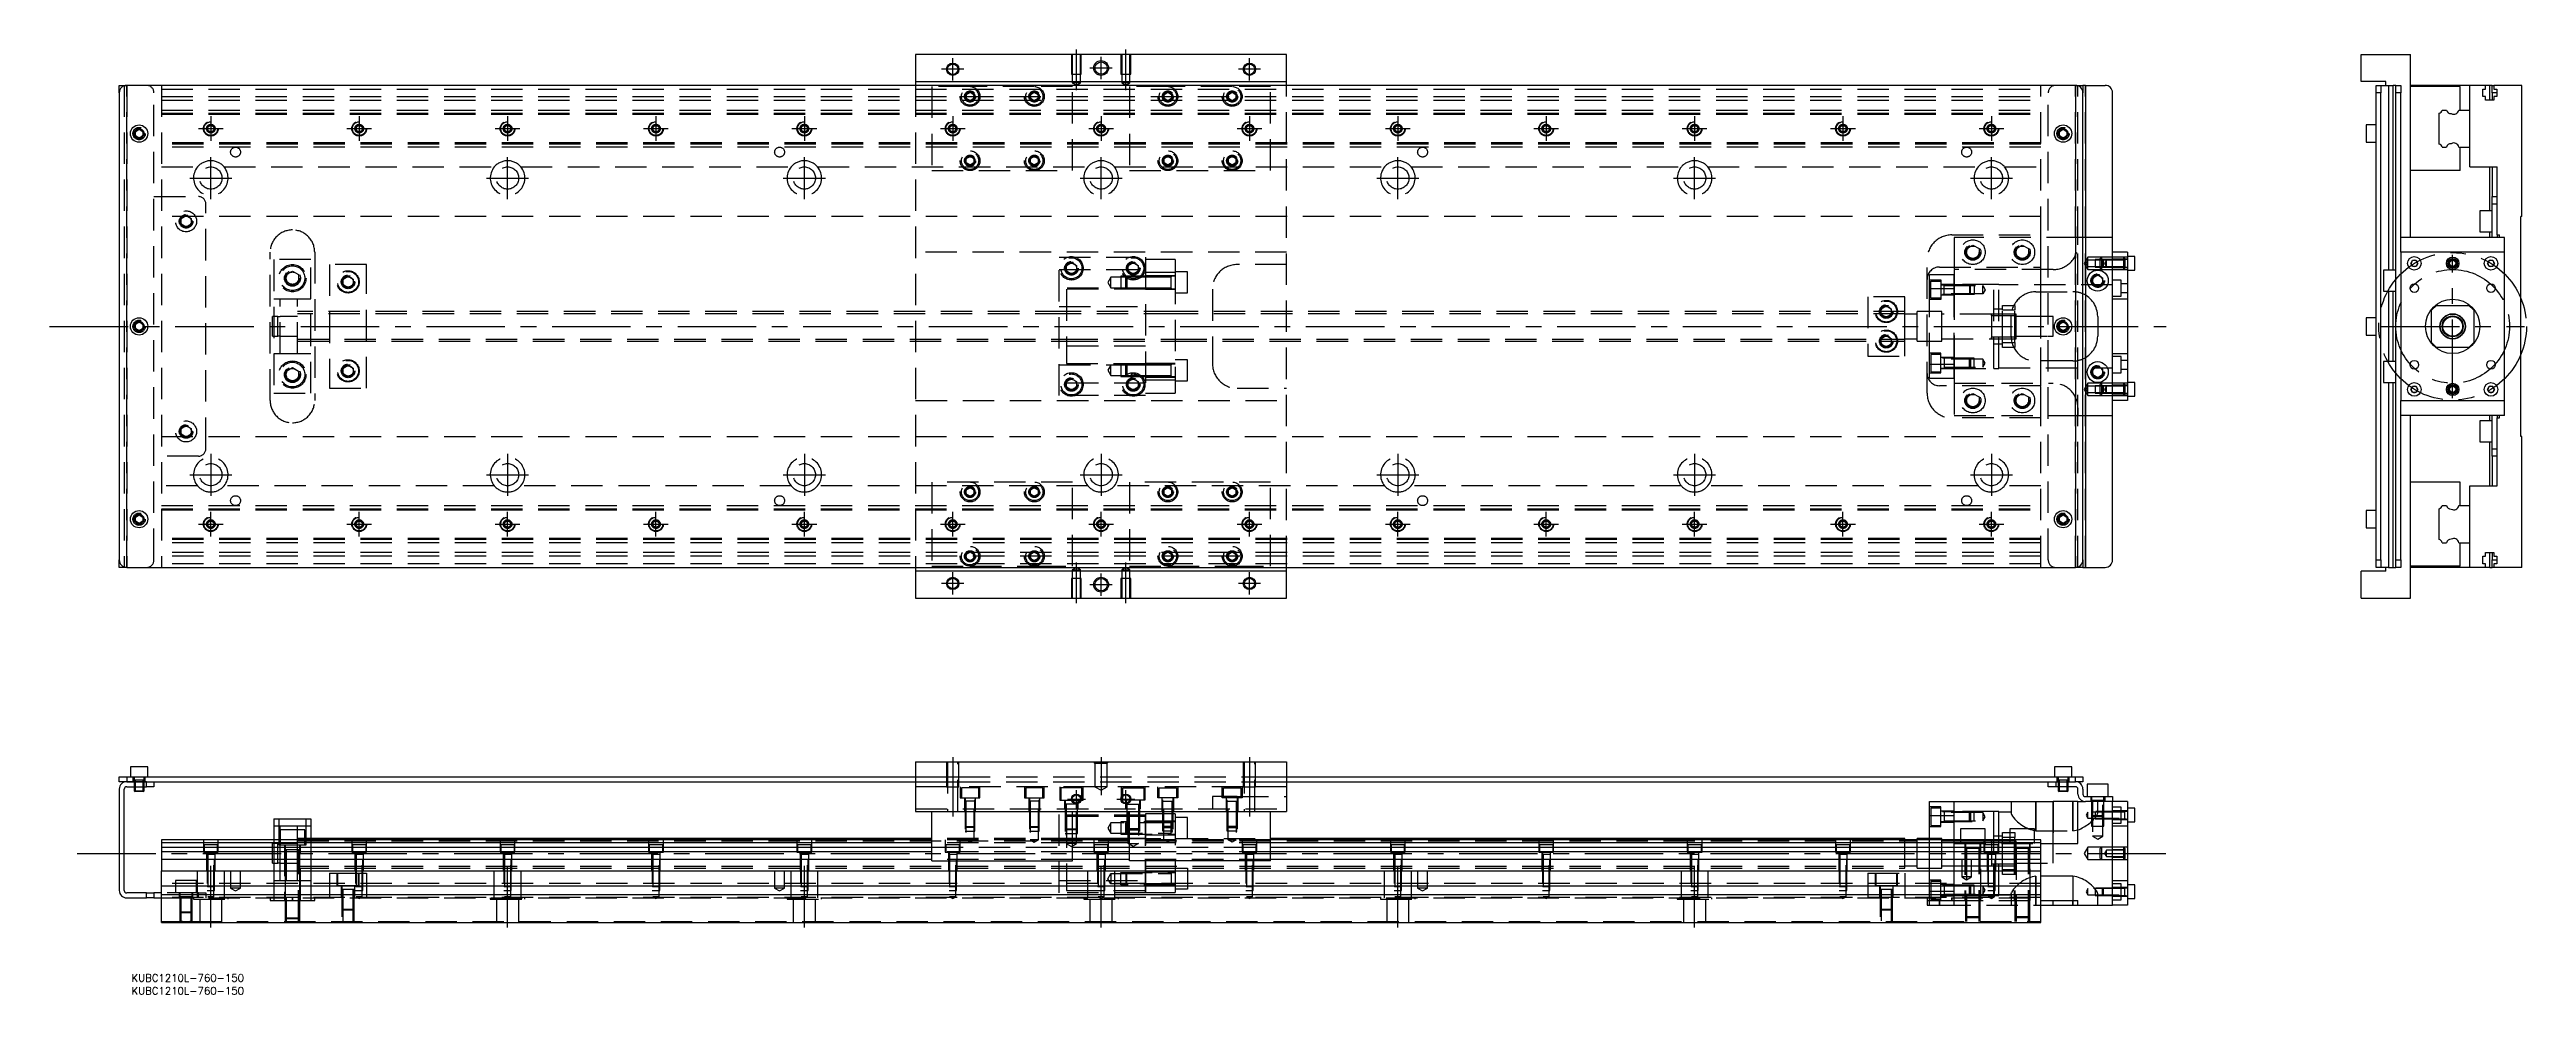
# Model space of a CAD drawing. Extents: x -28 to 973, y -270 to 112.
import ezdxf

# ---------------------------------------------------------------- set-up
doc = ezdxf.new("R2010")
doc.units = 0
doc.linetypes.add('CENTER', pattern=[50.8, 31.75, -6.35, 6.35, -6.35])
doc.linetypes.add('DASHED', pattern=[19.05, 12.7, -6.35])
doc.layers.get('0').update_dxf_attribs({"linetype": 'CONTINUOUS'})
doc.layers.add('CENTER', color=1, linetype='CENTER')
doc.styles.get("Standard").update_dxf_attribs({"font": 'txt.shx', "height": 3, "bigfont": 'bigfont.shx'})

# ---------------------------------------------------------------- blocks, each defined once
blk = doc.blocks.new('*U2')
at = {"color": 7, "linetype": 'CONTINUOUS'}
blk.add_text('KUBC1210L-760-150', height=3, dxfattribs=at).set_placement((4.9, -265.1))
blk = doc.blocks.new('*U3')
at = {"color": 7, "linetype": 'CONTINUOUS'}
blk.add_text('KUBC1210L-760-150', height=3, dxfattribs=at).set_placement((4.9, -270.3))

msp = doc.modelspace()

# ---------------------------------------------------------------- linework, layer by layer
at = {"color": 7, "linetype": 'CONTINUOUS'}
for p, q in [((322, 110), (322, 99)), ((472, 110), (322, 110)), ((472, 99), (472, 110)), ((906.53, 99), (906.53, 110)), ((906.53, 110), (926.53, 110)), ((926.53, 36), (926.53, 110)), ((0, 94.5), (0, 97.5)), ((0, 97.5), (3, 97.5)), ((0, 94.5), (0, -94.5)), ((791, 97.5), (3, 97.5)), ((322, 99), (472, 99)), ((322, 99), (322, 97.5)), ((472, 97.5), (472, 99)), ((791, 97.5), (794, 97.5)), ((794, 97.5), (794, 94.5)), ((795, 97.5), (794, 97.5)), ((794, -94.5), (794, 94.5)), ((795, 97.5), (795, -97.5)), ((795, 97.5), (803, 97.5)), ((806, -94.5), (806, 94.5)), ((916.53, 99), (906.53, 99)), ((912.53, 97.5), (914.53, 97.5)), ((912.53, 94.5), (912.53, 97.5)), ((914.53, 94.5), (912.53, 94.5)), ((912.53, -94.5), (912.53, 94.5)), ((914.53, 97.5), (917.53, 97.5)), ((914.53, 97.5), (914.53, 94.5)), ((914.53, -94.5), (914.53, 94.5)), ((916.53, 97.5), (916.53, 99)), ((917.53, 97.5), (917.53, 22.75)), ((917.53, 97.5), (919.53, 97.5)), ((919.53, 22.75), (919.53, 97.5)), ((920.53, 97.5), (919.53, 97.5)), ((920.53, 97.5), (922.53, 97.5)), ((920.53, 94.5), (920.53, 97.5)), ((920.53, -94.5), (920.53, 94.5)), ((922.53, 94.5), (920.53, 94.5)), ((922.53, 97.5), (922.53, 94.5)), ((922.53, 36), (922.53, 94.5)), ((950.53, 97.5), (926.53, 97.5)), ((946.53, 97), (926.53, 97)), ((946.53, 87.5), (946.53, 97)), ((950.53, 87.5), (950.53, 97.5)), ((956.83, 97.5), (950.53, 97.5)), ((955.68, 96), (956.83, 96)), ((955.68, 93), (955.68, 96)), ((956.83, 93), (955.68, 93)), ((958.53, 97.5), (956.83, 97.5)), ((956.83, 96), (956.83, 97.5)), ((956.83, 91.5), (956.83, 93)), ((960.23, 91.5), (956.83, 91.5)), ((958.53, 91.5), (958.53, 97.5)), ((959.53, 97.5), (958.53, 97.5)), ((959.53, 97.5), (960.23, 97.5)), ((959.53, 94.5), (959.53, 97.5)), ((961.38, 94.5), (959.53, 94.5)), ((959.53, 94.5), (959.53, 91.5)), ((960.23, 97.5), (960.23, 96)), ((971.53, 97.5), (960.23, 97.5)), ((960.23, 96), (961.38, 96)), ((960.23, 93), (960.23, 91.5)), ((961.38, 93), (960.23, 93)), ((961.38, 96), (961.38, 93)), ((971.53, 44.5), (971.53, 97.5)), ((908.53, 81.5), (908.53, 78)), ((912.53, 81.5), (908.53, 81.5)), ((938.03, 73.752272), (938.03, 86.247728)), ((939.282272, 87.5), (941.05668, 87.5)), ((946.007372, 87.5), (950.53, 87.5)), ((950.53, 72.5), (950.53, 87.5)), ((950.53, 72.5), (950.53, 87.5)), ((6.5, 78.866026), (8, 79.73205)), ((6.5, 77.133974), (6.5, 78.866026)), ((8, 76.26795), (6.5, 77.133974)), ((8, 79.73205), (9.5, 78.866026)), ((9.5, 77.133974), (8, 76.26795)), ((9.5, 78.866026), (9.5, 77.133974)), ((784.5, 78.866026), (786, 79.73205)), ((784.5, 77.133974), (784.5, 78.866026)), ((786, 76.26795), (784.5, 77.133974)), ((786, 79.73205), (787.5, 78.866026)), ((787.5, 77.133974), (786, 76.26795)), ((787.5, 78.866026), (787.5, 77.133974)), ((908.53, 78), (908.53, 74.5)), ((908.53, 74.5), (912.53, 74.5)), ((939.282272, 72.5), (941.05668, 72.5)), ((946.007372, 72.5), (950.53, 72.5)), ((946.53, 63), (946.53, 72.5)), ((950.53, 64.5), (950.53, 72.5)), ((946.53, 63), (926.53, 63)), ((950.53, 64.5), (961.53, 64.5)), ((958.53, 46.75), (958.53, 64.5)), ((959.53, 64.5), (959.53, 52.5)), ((961.53, 37), (961.53, 64.5)), ((959.53, 52.5), (961.53, 52.5)), ((959.53, 49.5), (959.53, 52.5)), ((954.53, 46.75), (954.53, 42.5)), ((959.53, 46.75), (954.53, 46.75)), ((954.53, 42.5), (954.53, 38.25)), ((961.53, 49.5), (959.53, 49.5)), ((959.53, 36), (959.53, 49.5)), ((971.03, -44.5), (971.03, 44.5)), ((971.53, 44.5), (971.03, 44.5)), ((806, -36), (806, 36)), ((922.53, 30), (922.53, 36)), ((964.53, 36), (922.53, 36)), ((922.53, 30), (922.53, 36)), ((954.53, 38.25), (959.53, 38.25)), ((958.53, 36), (958.53, 38.25)), ((961.53, 37), (962.53, 37)), ((961.53, 37), (961.53, 36)), ((962.53, 36), (962.53, 37)), ((964.53, 30), (964.53, 36)), ((798, 19.6547), (800, 20.809402)), ((800, 20.809402), (802, 19.6547)), ((812, 30), (806, 30)), ((811, 23.999994), (811, 24.00051)), ((812, 30), (812, -30)), ((815, 28.25), (812, 28.25)), ((812, 22.75), (815, 22.75)), ((815, 22.75), (815, 28.25)), ((915.53, 22.75), (915.53, 18.5)), ((920.53, 22.75), (915.53, 22.75)), ((922.53, 30), (922.53, -30)), ((964.53, 30), (922.53, 30)), ((926.586624, 25.5), (927.308312, 26.75)), ((927.308312, 24.25), (926.586624, 25.5)), ((927.308312, 26.75), (928.751688, 26.75)), ((928.751688, 24.25), (927.308312, 24.25)), ((928.751688, 26.75), (929.473376, 25.5)), ((929.473376, 25.5), (928.751688, 24.25)), ((957.586624, 25.5), (958.308312, 26.75)), ((958.308312, 24.25), (957.586624, 25.5)), ((958.308312, 26.75), (959.751688, 26.75)), ((959.751688, 24.25), (958.308312, 24.25)), ((959.751688, 26.75), (960.473376, 25.5)), ((960.473376, 25.5), (959.751688, 24.25)), ((964.53, -30), (964.53, 30)), ((798, 17.3453), (798, 19.6547)), ((800, 16.190598), (798, 17.3453)), ((802, 17.3453), (800, 16.190598)), ((802, 19.6547), (802, 17.3453)), ((915.53, 18.5), (915.53, 14.25)), ((915.53, 14.25), (920.53, 14.25)), ((917.53, 14.25), (917.53, -14.25)), ((919.53, -14.25), (919.53, 14.25)), ((6.5, 0.866026), (8, 1.73205)), ((6.5, -0.866026), (6.5, 0.866026)), ((8, 1.73205), (9.5, 0.866026)), ((9.5, 0.866026), (9.5, -0.866026)), ((784.5, 0.866026), (786, 1.73205)), ((784.5, -0.866026), (784.5, 0.866026)), ((786, 1.73205), (787.5, 0.866026)), ((787.5, 0.866026), (787.5, -0.866026)), ((908.53, 3.5), (908.53, 0)), ((912.53, 3.5), (908.53, 3.5)), ((908.53, 0), (908.53, -3.5)), ((937.03, 8.5), (935.03, 6.5)), ((935.03, -6.5), (935.03, 6.5)), ((937.03, 8.5), (950.03, 8.5)), ((952.03, 6.5), (950.03, 8.5)), ((952.03, 6.5), (952.03, -6.5)), ((8, -1.73205), (6.5, -0.866026)), ((9.5, -0.866026), (8, -1.73205)), ((786, -1.73205), (784.5, -0.866026)), ((787.5, -0.866026), (786, -1.73205)), ((908.53, -3.5), (912.53, -3.5)), ((935.03, -6.5), (937.03, -8.5)), ((950.03, -8.5), (937.03, -8.5)), ((950.03, -8.5), (952.03, -6.5)), ((798, -17.3453), (800, -16.190598)), ((798, -19.6547), (798, -17.3453)), ((800, -20.809402), (798, -19.6547)), ((800, -16.190598), (802, -17.3453)), ((802, -19.6547), (800, -20.809402)), ((802, -17.3453), (802, -19.6547)), ((915.53, -14.25), (915.53, -18.5)), ((920.53, -14.25), (915.53, -14.25)), ((915.53, -18.5), (915.53, -22.75)), ((812, -30), (806, -30)), ((811, -27.000006), (811, -26.99949)), ((815, -22.75), (812, -22.75)), ((812, -28.25), (815, -28.25)), ((815, -28.25), (815, -22.75)), ((915.53, -22.75), (920.53, -22.75)), ((917.53, -22.75), (917.53, -97.5)), ((919.53, -97.5), (919.53, -22.75)), ((922.53, -36), (922.53, -30)), ((922.53, -30), (964.53, -30)), ((922.53, -36), (922.53, -30)), ((926.586624, -25.5), (927.308312, -24.25)), ((927.308312, -26.75), (926.586624, -25.5)), ((927.308312, -24.25), (928.751688, -24.25)), ((928.751688, -26.75), (927.308312, -26.75)), ((928.751688, -24.25), (929.473376, -25.5)), ((929.473376, -25.5), (928.751688, -26.75)), ((957.586624, -25.5), (958.308312, -24.25)), ((958.308312, -26.75), (957.586624, -25.5)), ((958.308312, -24.25), (959.751688, -24.25)), ((959.751688, -26.75), (958.308312, -26.75)), ((959.751688, -24.25), (960.473376, -25.5)), ((960.473376, -25.5), (959.751688, -26.75)), ((964.53, -36), (964.53, -30)), ((922.53, -94.5), (922.53, -36)), ((964.53, -36), (922.53, -36)), ((926.53, -110), (926.53, -36)), ((954.53, -38.25), (954.53, -42.5)), ((959.53, -38.25), (954.53, -38.25)), ((958.53, -38.25), (958.53, -36)), ((959.53, -49.5), (959.53, -36)), ((961.53, -36), (961.53, -37)), ((961.53, -64.5), (961.53, -37)), ((961.53, -37), (962.53, -37)), ((962.53, -37), (962.53, -36)), ((954.53, -42.5), (954.53, -46.75)), ((954.53, -46.75), (959.53, -46.75)), ((958.53, -64.5), (958.53, -46.75)), ((959.53, -49.5), (961.53, -49.5)), ((959.53, -52.5), (959.53, -49.5)), ((971.53, -44.5), (971.03, -44.5)), ((971.53, -97.5), (971.53, -44.5)), ((961.53, -52.5), (959.53, -52.5)), ((959.53, -52.5), (959.53, -64.5)), ((946.53, -63), (926.53, -63)), ((946.53, -72.5), (946.53, -63)), ((950.53, -72.5), (950.53, -64.5)), ((950.53, -64.5), (961.53, -64.5)), ((6.5, -77.133974), (8, -76.26795)), ((6.5, -78.866026), (6.5, -77.133974)), ((8, -79.73205), (6.5, -78.866026)), ((8, -76.26795), (9.5, -77.133974)), ((9.5, -78.866026), (8, -79.73205)), ((9.5, -77.133974), (9.5, -78.866026)), ((784.5, -77.133974), (786, -76.26795)), ((784.5, -78.866026), (784.5, -77.133974)), ((786, -79.73205), (784.5, -78.866026)), ((786, -76.26795), (787.5, -77.133974)), ((787.5, -78.866026), (786, -79.73205)), ((787.5, -77.133974), (787.5, -78.866026)), ((908.53, -74.5), (908.53, -78)), ((912.53, -74.5), (908.53, -74.5)), ((908.53, -78), (908.53, -81.5)), ((938.03, -86.247728), (938.03, -73.752272)), ((939.282272, -72.5), (941.05668, -72.5)), ((946.007372, -72.5), (950.53, -72.5)), ((950.53, -87.5), (950.53, -72.5)), ((950.53, -87.5), (950.53, -72.5)), ((908.53, -81.5), (912.53, -81.5)), ((939.282272, -87.5), (941.05668, -87.5)), ((946.007372, -87.5), (950.53, -87.5)), ((946.53, -97), (946.53, -87.5)), ((950.53, -97.5), (950.53, -87.5)), ((0, -97.5), (0, -94.5)), ((3, -97.5), (0, -97.5)), ((3, -97.5), (791, -97.5)), ((322, -97.5), (322, -99)), ((322, -99), (322, -110)), ((472, -99), (322, -99)), ((472, -99), (472, -97.5)), ((472, -110), (472, -99)), ((794, -97.5), (791, -97.5)), ((794, -94.5), (794, -97.5)), ((794, -97.5), (795, -97.5)), ((795, -97.5), (803, -97.5)), ((906.53, -110), (906.53, -99)), ((916.53, -99), (906.53, -99)), ((912.53, -94.5), (914.53, -94.5)), ((912.53, -97.5), (912.53, -94.5)), ((914.53, -97.5), (912.53, -97.5)), ((914.53, -94.5), (914.53, -97.5)), ((917.53, -97.5), (914.53, -97.5)), ((916.53, -99), (916.53, -97.5)), ((917.53, -97.5), (919.53, -97.5)), ((919.53, -97.5), (920.53, -97.5)), ((920.53, -94.5), (922.53, -94.5)), ((920.53, -97.5), (920.53, -94.5)), ((922.53, -97.5), (920.53, -97.5)), ((922.53, -94.5), (922.53, -97.5)), ((946.53, -97), (926.53, -97)), ((950.53, -97.5), (926.53, -97.5)), ((956.83, -97.5), (950.53, -97.5)), ((955.68, -93), (956.83, -93)), ((955.68, -96), (955.68, -93)), ((956.83, -96), (955.68, -96)), ((956.83, -91.5), (960.23, -91.5)), ((956.83, -93), (956.83, -91.5)), ((956.83, -97.5), (956.83, -96)), ((958.53, -97.5), (956.83, -97.5)), ((958.53, -97.5), (958.53, -91.5)), ((958.53, -97.5), (959.53, -97.5)), ((959.53, -91.5), (959.53, -94.5)), ((959.53, -94.5), (961.38, -94.5)), ((959.53, -97.5), (959.53, -94.5)), ((960.23, -97.5), (959.53, -97.5)), ((960.23, -91.5), (960.23, -93)), ((960.23, -93), (961.38, -93)), ((960.23, -96), (960.23, -97.5)), ((961.38, -96), (960.23, -96)), ((971.53, -97.5), (960.23, -97.5)), ((961.38, -93), (961.38, -96)), ((322, -110), (472, -110)), ((906.53, -110), (926.53, -110)), ((11.5, -178.21), (4.5, -178.21)), ((4.5, -178.21), (4.5, -182.21)), ((11.5, -182.21), (11.5, -178.21)), ((322, -176.21), (322, -196.21)), ((322, -176.21), (472, -176.21)), ((472, -176.21), (472, -196.21)), ((789.5, -178.21), (782.5, -178.21)), ((782.5, -178.21), (782.5, -182.21)), ((789.5, -182.21), (789.5, -178.21)), ((0, -184.21), (0, -182.21)), ((0, -182.21), (3, -182.21)), ((3, -184.21), (0, -184.21)), ((0, -187.21), (0, -228.21)), ((2, -228.21), (2, -187.21)), ((3, -182.21), (3, -184.21)), ((3, -182.21), (322, -182.21)), ((3, -184.21), (11, -184.21)), ((11, -184.21), (3, -184.21)), ((3, -186.21), (11, -186.21)), ((6, -186.21), (6, -187.86)), ((6, -187.86), (10, -187.86)), ((6, -187.86), (6.35, -188.21)), ((6.35, -186.21), (6.35, -188.21)), ((9.65, -188.21), (6.35, -188.21)), ((9.65, -188.21), (9.65, -186.21)), ((9.65, -188.21), (10, -187.86)), ((10, -187.86), (10, -186.21)), ((11, -184.21), (322, -184.21)), ((11, -186.21), (11, -184.21)), ((14, -186.21), (11, -186.21)), ((14, -184.21), (14, -186.21)), ((472, -182.21), (791, -182.21)), ((472, -184.21), (783, -184.21)), ((780, -186.21), (780, -184.21)), ((783, -186.21), (780, -186.21)), ((783, -184.21), (783, -186.21)), ((783, -184.21), (791, -184.21)), ((783, -184.21), (791, -184.21)), ((791, -186.21), (783, -186.21)), ((784, -186.21), (784, -187.86)), ((784, -187.86), (788, -187.86)), ((784, -187.86), (784.35, -188.21)), ((784.35, -186.21), (784.35, -188.21)), ((787.65, -188.21), (784.35, -188.21)), ((787.65, -188.21), (787.65, -186.21)), ((787.65, -188.21), (788, -187.86)), ((788, -187.86), (788, -186.21)), ((791, -184.21), (791, -182.21)), ((791, -182.21), (794, -182.21)), ((794, -184.21), (791, -184.21)), ((792, -189.21), (792, -187.21)), ((794, -182.21), (794, -184.21)), ((794, -187.21), (794, -189.21)), ((795, -190.21), (803, -190.21)), ((804.25, -185.21), (795.75, -185.21)), ((795.75, -185.21), (795.75, -190.21)), ((803, -192.21), (803, -190.21)), ((803, -190.21), (806, -190.21)), ((804.25, -190.21), (804.25, -185.21)), ((806, -190.21), (806, -192.21)), ((62.5, -199.21), (62.5, -207.71)), ((62.5, -199.21), (77.5, -199.21)), ((77.5, -199.21), (77.5, -207.71)), ((322, -196.21), (472, -196.21)), ((328.5, -216.21), (328.5, -196.21)), ((385.5, -216.21), (385.5, -196.21)), ((408.5, -216.21), (408.5, -196.21)), ((465.5, -216.21), (465.5, -196.21)), ((732, -197.88029), (732, -192.21)), ((732, -192.21), (742, -192.21)), ((732, -207.71), (732, -197.88029)), ((732, -197.88029), (742, -197.88029)), ((742, -192.21), (782, -192.21)), ((742, -207.71), (742, -192.21)), ((782, -209.21), (782, -192.21)), ((792, -192.21), (782, -192.21)), ((792, -209.21), (792, -192.21)), ((792, -192.21), (795, -192.21)), ((803, -192.21), (795, -192.21)), ((806, -192.21), (803, -192.21)), ((812, -192.21), (806, -192.21)), ((806, -234.21), (806, -192.21)), ((812, -192.21), (812, -234.21)), ((815, -194.96), (812, -194.96)), ((815, -200.46), (815, -194.96)), ((328.5, -207.71), (17, -207.71)), ((17, -207.71), (17, -208.962272)), ((328.5, -208.962272), (17, -208.962272)), ((17, -208.962272), (17, -210.73668)), ((328.5, -207.21), (77.5, -207.21)), ((408.5, -207.21), (385.5, -207.21)), ((408.5, -207.71), (385.5, -207.71)), ((408.5, -208.962272), (385.5, -208.962272)), ((722, -207.21), (465.5, -207.21)), ((777, -207.71), (465.5, -207.71)), ((777, -208.962272), (465.5, -208.962272)), ((722, -207.71), (722, -207.21)), ((727, -207.71), (727, -207.21)), ((732, -207.21), (727, -207.21)), ((754.5, -203.21), (744.5, -203.21)), ((744.5, -203.21), (744.5, -207.71)), ((754.5, -207.71), (754.5, -203.21)), ((757, -208.209994), (757, -209.21)), ((758, -208.96), (757, -208.96)), ((761.5, -208.96), (758, -208.96)), ((764.5, -208.96), (761.5, -208.96)), ((774.5, -203.21), (764.5, -203.21)), ((764.5, -203.21), (764.5, -207.71)), ((766.5, -208.96), (764.5, -208.96)), ((767, -208.96), (766.5, -208.96)), ((774.5, -207.71), (774.5, -203.21)), ((777, -241.21), (777, -207.71)), ((777, -209.21), (792, -209.21)), ((812, -200.46), (815, -200.46)), ((17, -210.73668), (328.5, -210.73668)), ((17, -210.73668), (17, -212.633076)), ((17, -212.633076), (17, -215.687372)), ((328.5, -212.633076), (17, -212.633076)), ((17, -215.687372), (17, -220.21)), ((328.5, -215.687372), (17, -215.687372)), ((17, -226.51), (17, -220.21)), ((17, -220.21), (777, -220.21)), ((328.5, -216.21), (385.5, -216.21)), ((385.5, -210.73668), (408.5, -210.73668)), ((408.5, -212.633076), (385.5, -212.633076)), ((408.5, -215.687372), (385.5, -215.687372)), ((465.5, -216.21), (408.5, -216.21)), ((465.5, -210.73668), (777, -210.73668)), ((777, -212.633076), (465.5, -212.633076)), ((777, -215.687372), (465.5, -215.687372)), ((757, -217.46), (767, -217.46)), ((11, -229.21), (3, -229.21)), ((11, -231.21), (11, -229.21)), ((11, -229.21), (14, -229.21)), ((14, -229.21), (14, -231.21)), ((17, -229.21), (14, -229.21)), ((777, -226.51), (17, -226.51)), ((17, -229.91), (17, -226.51)), ((17, -241.21), (17, -229.91)), ((777, -229.91), (17, -229.91)), ((815, -225.96), (812, -225.96)), ((815, -231.46), (815, -225.96)), ((3, -231.21), (11, -231.21)), ((14, -231.21), (11, -231.21)), ((14, -231.21), (17, -231.21)), ((777, -232.21), (792, -232.21)), ((777, -234.21), (782, -234.21)), ((782, -234.21), (782, -232.21)), ((782, -234.21), (792, -234.21)), ((792, -234.21), (792, -232.21)), ((792, -234.21), (806, -234.21)), ((812, -234.21), (806, -234.21)), ((812, -231.46), (815, -231.46)), ((17, -241.21), (777, -241.21))]:
    msp.add_line(p, q, dxfattribs=at)
at = {"color": 3, "linetype": 'DASHED'}
for p, q in [((385.000006, 110), (385.000006, 102)), ((385.000006, 102), (388.999994, 102)), ((385.35, 110), (385.35, 102)), ((385.35, 102), (385.35, 98.5)), ((388.65, 102), (388.65, 110)), ((388.65, 98.5), (388.65, 102)), ((388.999994, 102), (388.999994, 110)), ((405.000006, 110), (405.000006, 102)), ((405.000006, 102), (408.999994, 102)), ((405.35, 110), (405.35, 102)), ((405.35, 102), (405.35, 98.5)), ((408.65, 102), (408.65, 110)), ((408.65, 98.5), (408.65, 102)), ((408.999994, 102), (408.999994, 110)), ((2, 97.5), (2, -97.5)), ((3, 97.5), (3, -97.5)), ((3, -97.5), (3, 97.5)), ((3, -97.5), (3, 97.5)), ((3, 97.5), (3, -97.5)), ((14, -94.5), (14, 94.5)), ((17, 97.5), (17, -97.5)), ((17, 96), (777, 96)), ((17, 93), (777, 93)), ((17, 91.5), (777, 91.5)), ((322, 97.5), (322, -97.5)), ((344, 97), (328.5, 97)), ((328.5, 97), (328.5, 63)), ((342, 93), (342.030168, 93.346066)), ((342.5, 93.866026), (344, 94.73205)), ((342.5, 92.133974), (342.5, 93.866026)), ((344, 91.26795), (342.5, 92.133974)), ((370, 97), (344, 97)), ((344, 94.73205), (345.5, 93.866026)), ((345.5, 92.133974), (344, 91.26795)), ((345.5, 93.866026), (345.5, 92.133974)), ((368, 93), (368.023172, 93.30356)), ((368.5, 93.866026), (370, 94.73205)), ((368.5, 92.133974), (368.5, 93.866026)), ((370, 91.26795), (368.5, 92.133974)), ((385.5, 97), (370, 97)), ((370, 94.73205), (371.5, 93.866026)), ((371.5, 92.133974), (370, 91.26795)), ((371.5, 93.866026), (371.5, 92.133974)), ((388.65, 98.5), (385.35, 98.5)), ((385.35, 98.5), (387, 97.547372)), ((385.5, 63), (385.5, 97)), ((387, 97.547372), (388.65, 98.5)), ((408.65, 98.5), (405.35, 98.5)), ((405.35, 98.5), (407, 97.547372)), ((407, 97.547372), (408.65, 98.5)), ((408.5, 97), (408.5, 63)), ((424, 97), (408.5, 97)), ((422.5, 93.866026), (424, 94.73205)), ((422.5, 92.133974), (422.5, 93.866026)), ((424, 91.26795), (422.5, 92.133974)), ((450, 97), (424, 97)), ((424, 94.73205), (425.5, 93.866026)), ((425.5, 92.133974), (424, 91.26795)), ((425.5, 93.866026), (425.5, 92.133974)), ((425.973226, 93.326156), (426, 93)), ((448.5, 93.866026), (450, 94.73205)), ((448.5, 92.133974), (448.5, 93.866026)), ((450, 91.26795), (448.5, 92.133974)), ((465.5, 97), (450, 97)), ((450, 94.73205), (451.5, 93.866026)), ((451.5, 92.133974), (450, 91.26795)), ((451.5, 93.866026), (451.5, 92.133974)), ((451.973226, 93.326156), (452, 93)), ((465.5, 63), (465.5, 97)), ((472, -97.5), (472, 97.5)), ((777, -97.5), (777, 97.5)), ((780, -94.5), (780, 94.5)), ((791, -97.5), (791, 97.5)), ((791, 97.5), (791, -97.5)), ((792, -97.5), (792, 97.5)), ((795, -97.5), (795, 97.5)), ((17, 87.5), (777, 87.5)), ((17, 86.247728), (777, 86.247728)), ((17, 86.1147), (777, 86.1147)), ((17, 86.1), (777, 86.1)), ((17, 85.8), (777, 85.8)), ((35.75, 80.721688), (37, 81.443376)), ((35.75, 79.278312), (35.75, 80.721688)), ((37, 81.443376), (38.25, 80.721688)), ((38.25, 80.721688), (38.25, 79.278312)), ((38.477374, 80.25955), (38.5, 80)), ((95.5, 80), (95.516134, 80.21941)), ((95.75, 80.721688), (97, 81.443376)), ((95.75, 79.278312), (95.75, 80.721688)), ((97, 81.443376), (98.25, 80.721688)), ((98.25, 80.721688), (98.25, 79.278312)), ((155.5, 80), (155.516134, 80.21941)), ((155.75, 80.721688), (157, 81.443376)), ((155.75, 79.278312), (155.75, 80.721688)), ((157, 81.443376), (158.25, 80.721688)), ((158.25, 80.721688), (158.25, 79.278312)), ((215.75, 80.721688), (217, 81.443376)), ((215.75, 79.278312), (215.75, 80.721688)), ((217, 81.443376), (218.25, 80.721688)), ((218.25, 80.721688), (218.25, 79.278312)), ((218.477374, 80.25955), (218.5, 80)), ((275.75, 80.721688), (277, 81.443376)), ((275.75, 79.278312), (275.75, 80.721688)), ((277, 81.443376), (278.25, 80.721688)), ((278.25, 80.721688), (278.25, 79.278312)), ((278.477374, 80.25955), (278.5, 80)), ((335.75, 80.721688), (337, 81.443376)), ((335.75, 79.278312), (335.75, 80.721688)), ((337, 81.443376), (338.25, 80.721688)), ((338.25, 80.721688), (338.25, 79.278312)), ((338.477374, 80.25955), (338.5, 80)), ((395.75, 80.721688), (397, 81.443376)), ((395.75, 79.278312), (395.75, 80.721688)), ((397, 81.443376), (398.25, 80.721688)), ((398.25, 80.721688), (398.25, 79.278312)), ((398.477374, 80.25955), (398.5, 80)), ((455.75, 80.721688), (457, 81.443376)), ((455.75, 79.278312), (455.75, 80.721688)), ((457, 81.443376), (458.25, 80.721688)), ((458.25, 80.721688), (458.25, 79.278312)), ((458.477374, 80.25955), (458.5, 80)), ((515.75, 80.721688), (517, 81.443376)), ((515.75, 79.278312), (515.75, 80.721688)), ((517, 81.443376), (518.25, 80.721688)), ((518.25, 80.721688), (518.25, 79.278312)), ((518.477374, 80.25955), (518.5, 80)), ((575.75, 80.721688), (577, 81.443376)), ((575.75, 79.278312), (575.75, 80.721688)), ((577, 81.443376), (578.25, 80.721688)), ((578.25, 80.721688), (578.25, 79.278312)), ((578.477374, 80.25955), (578.5, 80)), ((635.75, 80.721688), (637, 81.443376)), ((635.75, 79.278312), (635.75, 80.721688)), ((637, 81.443376), (638.25, 80.721688)), ((638.25, 80.721688), (638.25, 79.278312)), ((638.477374, 80.25955), (638.5, 80)), ((695.75, 80.721688), (697, 81.443376)), ((695.75, 79.278312), (695.75, 80.721688)), ((697, 81.443376), (698.25, 80.721688)), ((698.25, 80.721688), (698.25, 79.278312)), ((698.477374, 80.25955), (698.5, 80)), ((755.75, 80.721688), (757, 81.443376)), ((755.75, 79.278312), (755.75, 80.721688)), ((757, 81.443376), (758.25, 80.721688)), ((758.25, 80.721688), (758.25, 79.278312)), ((758.477374, 80.25955), (758.5, 80)), ((6, 78), (6.030168, 78.346066)), ((777, 74.2), (17, 74.2)), ((777, 73.9), (17, 73.9)), ((777, 73.8853), (17, 73.8853)), ((777, 73.752272), (17, 73.752272)), ((777, 72.5), (17, 72.5)), ((37, 78.556624), (35.75, 79.278312)), ((38.25, 79.278312), (37, 78.556624)), ((97, 78.556624), (95.75, 79.278312)), ((98.25, 79.278312), (97, 78.556624)), ((157, 78.556624), (155.75, 79.278312)), ((158.25, 79.278312), (157, 78.556624)), ((217, 78.556624), (215.75, 79.278312)), ((218.25, 79.278312), (217, 78.556624)), ((277, 78.556624), (275.75, 79.278312)), ((278.25, 79.278312), (277, 78.556624)), ((337, 78.556624), (335.75, 79.278312)), ((338.25, 79.278312), (337, 78.556624)), ((397, 78.556624), (395.75, 79.278312)), ((398.25, 79.278312), (397, 78.556624)), ((457, 78.556624), (455.75, 79.278312)), ((458.25, 79.278312), (457, 78.556624)), ((517, 78.556624), (515.75, 79.278312)), ((518.25, 79.278312), (517, 78.556624)), ((577, 78.556624), (575.75, 79.278312)), ((578.25, 79.278312), (577, 78.556624)), ((637, 78.556624), (635.75, 79.278312)), ((638.25, 79.278312), (637, 78.556624)), ((697, 78.556624), (695.75, 79.278312)), ((698.25, 79.278312), (697, 78.556624)), ((757, 78.556624), (755.75, 79.278312)), ((758.25, 79.278312), (757, 78.556624)), ((787.973226, 78.326156), (788, 78)), ((17, 64.5), (31.638098, 64.5)), ((42.361902, 64.5), (151.638097, 64.5)), ((162.361903, 64.5), (271.638097, 64.5)), ((282.361903, 64.5), (391.638098, 64.5)), ((328.5, 63), (385.5, 63)), ((342.5, 67.866026), (344, 68.73205)), ((342.5, 66.133974), (342.5, 67.866026)), ((344, 65.26795), (342.5, 66.133974)), ((344, 68.73205), (345.5, 67.866026)), ((345.5, 66.133974), (344, 65.26795)), ((345.5, 67.866026), (345.5, 66.133974)), ((345.973226, 67.326156), (346, 67)), ((368.5, 67.866026), (370, 68.73205)), ((368.5, 66.133974), (368.5, 67.866026)), ((370, 65.26795), (368.5, 66.133974)), ((370, 68.73205), (371.5, 67.866026)), ((371.5, 66.133974), (370, 65.26795)), ((371.5, 67.866026), (371.5, 66.133974)), ((371.973226, 67.326156), (372, 67)), ((402.361902, 64.5), (511.638097, 64.5)), ((408.5, 63), (465.5, 63)), ((422, 67), (422.023172, 67.30356)), ((422.5, 67.866026), (424, 68.73205)), ((422.5, 66.133974), (422.5, 67.866026)), ((424, 65.26795), (422.5, 66.133974)), ((424, 68.73205), (425.5, 67.866026)), ((425.5, 66.133974), (424, 65.26795)), ((425.5, 67.866026), (425.5, 66.133974)), ((448, 67), (448.030168, 67.346066)), ((448.5, 67.866026), (450, 68.73205)), ((448.5, 66.133974), (448.5, 67.866026)), ((450, 65.26795), (448.5, 66.133974)), ((450, 68.73205), (451.5, 67.866026)), ((451.5, 66.133974), (450, 65.26795)), ((451.5, 67.866026), (451.5, 66.133974)), ((522.361903, 64.5), (631.638097, 64.5)), ((642.361903, 64.5), (751.638098, 64.5)), ((762.361902, 64.5), (777, 64.5)), ((14, 52.5), (32, 52.5)), ((777, 44.5), (17, 44.5)), ((25, 43.6547), (27, 44.809402)), ((25, 41.3453), (25, 43.6547)), ((27, 40.190598), (25, 41.3453)), ((27, 44.809402), (29, 43.6547)), ((29, 41.3453), (27, 40.190598)), ((29, 43.6547), (29, 41.3453)), ((29.483582, 42.786038), (29.5, 42.5)), ((35, -49.5), (35, 49.5)), ((741, 37), (777, 37)), ((742, 36), (742, 23)), ((792, 36), (742, 36)), ((746.5, 30), (746.520026, 30.346056)), ((747, 31.443376), (749.5, 32.886752)), ((747, 28.556624), (747, 31.443376)), ((749.5, 32.886752), (752, 31.443376)), ((752, 31.443376), (752, 28.556624)), ((767, 31.443376), (769.5, 32.886752)), ((767, 28.556624), (767, 31.443376)), ((769.5, 32.886752), (772, 31.443376)), ((772, 31.443376), (772, 28.556624)), ((772.477798, 30.364306), (772.5, 30)), ((777, 24), (777, 37)), ((794, 36), (792, 36)), ((792, 33), (792, 36)), ((806, 36), (794, 36)), ((61, -30), (61, 30)), ((77.5, 27), (62.5, 27)), ((62.5, 27), (62.5, -27)), ((67.5, 20.943376), (70, 22.386752)), ((67.5, 18.056624), (67.5, 20.943376)), ((70, 22.386752), (72.5, 20.943376)), ((72.5, 20.943376), (72.5, 18.056624)), ((77.5, -27), (77.5, 27)), ((79, 30), (79, -30)), ((100, 25), (85, 25)), ((85, 25), (85, -25)), ((90.5, 19.1547), (92.5, 20.309402)), ((92.5, 20.309402), (94.5, 19.1547)), ((100, -25), (100, 25)), ((472, 30), (322, 30)), ((380, 28), (415, 28)), ((380, -28), (380, 28)), ((380, 23), (415, 23)), ((382.5, 23.5), (382.518502, 23.803588)), ((383, 24.6547), (385, 25.809402)), ((383, 22.3453), (383, 24.6547)), ((385, 21.190598), (383, 22.3453)), ((385, 25.809402), (387, 24.6547)), ((387, 22.3453), (385, 21.190598)), ((387, 24.6547), (387, 22.3453)), ((405, 20.253516), (405, 15.253526)), ((407.4, 20.253516), (405, 20.253516)), ((407.4, 20.25352), (407, 19.85352)), ((407.4, 20.25352), (407.4, 15.25352)), ((415, 20.25352), (407.4, 20.25352)), ((415, 20.253516), (407.4, 20.253516)), ((408, 24.6547), (410, 25.809402)), ((408, 22.3453), (408, 24.6547)), ((410, 21.190598), (408, 22.3453)), ((410, 25.809402), (412, 24.6547)), ((412, 22.3453), (410, 21.190598)), ((412, 24.6547), (412, 22.3453)), ((412.483582, 23.786038), (412.5, 23.5)), ((415, 28), (415, -28)), ((427, 27), (415, 27)), ((427, 21.748564), (415, 21.748564)), ((427, 20.50352), (415, 20.50352)), ((425.405, 20.25352), (415, 20.25352)), ((427, 20.25352), (425.395, 20.25352)), ((425.4, 15.253516), (425.4, 20.253526)), ((425.4, 19.85352), (425.4, 20.253526)), ((425.4, 15.253516), (425.4, 20.253526)), ((425.4, 19.996122), (425.4, 20.25352)), ((425.4, 20.25352), (425.4, 19.996072)), ((427, 27), (427, 21.748564)), ((432, 22.00352), (427, 22.00352)), ((427, 21.748564), (427, -21.748564)), ((432, 13.50352), (432, 22.00352)), ((472, 25), (452, 25)), ((731, -27), (731, 27)), ((732, 21), (742, 21)), ((732, 15.32971), (732, 21)), ((736, 24), (777, 24)), ((782, 23), (742, 23)), ((742, 23), (742, 15.32971)), ((742, 15.32971), (742, 21)), ((749.5, 27.113248), (747, 28.556624)), ((752, 28.556624), (749.5, 27.113248)), ((769.5, 27.113248), (767, 28.556624)), ((772, 28.556624), (769.5, 27.113248)), ((777, 4), (777, 24)), ((796, 28), (794.556624, 25.5)), ((794.556624, 25.5), (796, 23)), ((796, 26.75), (795.278312, 25.5)), ((795.278312, 25.5), (796, 24.25)), ((796, 26.75), (796, 28)), ((801.5, 28), (796, 28)), ((796, 24.25), (796, 26.75)), ((799, 26.75), (796, 26.75)), ((796, 23), (796, 24.25)), ((796, 24.25), (799, 24.25)), ((796, 23), (801.5, 23)), ((799, 26.999994), (799, 24.000006)), ((802.249994, 26.999994), (799, 26.999994)), ((802, 26.75), (799, 26.75)), ((799, 24.25), (802, 24.25)), ((799, 24.000006), (802.249994, 24.000006)), ((801.5, 28), (801, 27.5)), ((801, 26.999994), (801, 27.5)), ((801, 24.000006), (801, 26.999994)), ((801, 23.5), (801, 24.000006)), ((801, 23.5), (801.5, 23)), ((801.5, 28), (801.5, 26.999994)), ((806, 28), (801.5, 28)), ((801.5, 26.999994), (801.5, 24.000006)), ((801.5, 24.000006), (801.5, 23)), ((801.5, 23), (806, 23)), ((802.25, 27), (802, 26.75)), ((802, 24.25), (802, 26.75)), ((806, 26.75), (802, 26.75)), ((802, 24.25), (806, 24.25)), ((802, 24.25), (802.25, 24)), ((806, 26.999994), (802.249994, 26.999994)), ((802.249994, 24.000006), (806, 24.000006)), ((802.25, 27), (802.25, 24)), ((806, 27), (802.25, 27)), ((802.25, 24), (806, 24)), ((803.5, 26.75), (802.778312, 25.5)), ((802.778312, 25.5), (803.5, 24.25)), ((803.5, 24.25), (803.5, 26.75)), ((810.5, 28), (806, 28)), ((812, 27.25), (806, 27.25)), ((811, 27), (806, 27)), ((811, 26.75), (806, 26.75)), ((806, 24.25), (811, 24.25)), ((806, 24), (811, 24)), ((806, 23.75), (812, 23.75)), ((806, 23), (810.5, 23)), ((810.5, 27), (810.5, 28)), ((811, 27.5), (810.5, 28)), ((812, 28), (810.5, 28)), ((810.5, 26.75), (810.5, 27)), ((810.5, 24.25), (810.5, 26.75)), ((810.5, 24), (810.5, 24.25)), ((810.5, 23), (810.5, 24)), ((810.5, 23), (811, 23.5)), ((810.5, 23), (812, 23)), ((811, 27), (810.995, 27)), ((810.995, 24), (811, 24)), ((811, 27.5), (811, 27.140536)), ((811, 27.140536), (811, 27)), ((811, 26.875392), (811, 27)), ((811, 27), (811, 26.875392)), ((812, 27), (811, 27)), ((811.005, 27), (811, 27)), ((811, 24.124608), (811, 26.875392)), ((811, 26.875392), (811, 25.498804)), ((811, 25.498804), (811, 24.124608)), ((811, 24), (811, 24.124608)), ((811, 24.124608), (811, 24)), ((811, 24), (811, 23.859464)), ((811, 24), (812, 24)), ((811, 24), (811.005, 24)), ((811, 23.859464), (811, 23.5)), ((65, 11), (62.5, 11)), ((65, -11), (65, 11)), ((72, 11), (65, 11)), ((72, 11), (65, 11)), ((67, 19.5), (67.020026, 19.846056)), ((70, 16.613248), (67.5, 18.056624)), ((72.5, 18.056624), (70, 16.613248)), ((72, -11), (72, 11)), ((77.5, 11), (72, 11)), ((90.5, 16.8453), (90.5, 19.1547)), ((92.5, 15.690598), (90.5, 16.8453)), ((94.5, 16.8453), (92.5, 15.690598)), ((94.5, 19.1547), (94.5, 16.8453)), ((94.983582, 18.286038), (95, 18)), ((415, 15.5), (380, 15.5)), ((383, 15), (383, -15)), ((415, 15), (383, 15)), ((401, 19.85352), (399.787564, 17.75352)), ((399.787564, 17.75352), (401, 15.65352)), ((401, 15.65352), (401, 19.85352)), ((405, 19.85352), (401, 19.85352)), ((401, 15.65352), (405, 15.65352)), ((407, 19.85352), (405, 19.85352)), ((405, 15.65352), (407, 15.65352)), ((405, 15.253526), (407.4, 15.253526)), ((407, 15.65352), (407, 19.85352)), ((415, 19.85352), (407, 19.85352)), ((415, 19.85352), (407, 19.85352)), ((407, 15.65352), (415, 15.65352)), ((407, 15.65352), (407.4, 15.25352)), ((407, 15.65352), (415, 15.65352)), ((407.4, 15.253526), (415, 15.253526)), ((407.4, 15.25352), (415, 15.25352)), ((425.4, 19.85352), (415, 19.85352)), ((415, 15.65352), (425.4, 15.65352)), ((415, 15.25352), (425.405, 15.25352)), ((415, 15.00352), (427, 15.00352)), ((425.395, 15.25352), (427, 15.25352)), ((425.4, 15.51097), (425.4, 19.996122)), ((425.4, 15.65352), (425.4, 19.85352)), ((425.4, 15.253516), (425.4, 15.65352)), ((425.4, 15.510988), (425.4, 15.25352)), ((425.4, 15.25352), (425.4, 15.51097)), ((427, 13.50352), (432, 13.50352)), ((442, 15), (442, -15)), ((707, 12), (707, -12)), ((722, 12), (707, 12)), ((722, 6), (722, 12)), ((732, 18.849242), (736.5, 18.849242)), ((732, 15.32971), (742, 15.32971)), ((732, -15.32971), (732, 15.32971)), ((736.5, 10.849242), (732, 10.849242)), ((732.5, 11.349242), (732.5, 18.349242)), ((732.5, 18.349242), (736.5, 18.349242)), ((736.5, 11.349242), (732.5, 11.349242)), ((736.5, 18.849242), (736.5, 10.849242)), ((736.5, 17.099242), (742, 17.099242)), ((736.5, 16.849238), (750, 16.849238)), ((750, 12.849248), (736.5, 12.849248)), ((742, 12.599242), (736.5, 12.599242)), ((737.9, 12.849238), (737.9, 16.849248)), ((737.9, 16.499242), (753.5, 16.499242)), ((753.5, 13.199242), (737.9, 13.199242)), ((758, 17), (742, 17)), ((758, 17), (742, 17)), ((748.15, 16.849238), (742, 16.849238)), ((742, -15.32971), (742, 15.32971)), ((742, 15.32971), (742, -15.32971)), ((748.15, 16.849242), (748.15, 12.849242)), ((748.15, 16.849242), (748.5, 16.499242)), ((750, 16.849238), (748.15, 16.849238)), ((748.5, 13.199242), (748.15, 12.849242)), ((748.5, 13.199242), (748.5, 16.499242)), ((750, 16.849238), (750, 12.849248)), ((753.5, 13.199242), (753.5, 16.499242)), ((753.5, 16.499242), (754.452628, 14.849242)), ((754.452628, 14.849242), (753.5, 13.199242)), ((758, -17), (758, 17)), ((760, 17), (758, 17)), ((760, -17), (760, 17)), ((806, 16.75), (760, 16.75)), ((775, 14), (790, 14)), ((797.5, 18.5), (797.52689, 18.865682)), ((809.5, 18.75), (806, 18.75)), ((806, 12.25), (809.5, 12.25)), ((812, 11), (806, 11)), ((809.5, 12.25), (809.5, 18.75)), ((812, 17.25), (809.5, 17.25)), ((809.5, 13.75), (812, 13.75)), ((9.973226, 0.326156), (10, 0)), ((62, -4), (62, 4)), ((64.1, 4), (62, 4)), ((64.1, -4), (64.1, 4)), ((65, 3.8), (64.1, 3.8)), ((72, 4), (65, 4)), ((72, 4), (65, 4)), ((383, 6), (72, 6)), ((383, 5.125), (72, 5.125)), ((380, 8), (415, 8)), ((427, 6), (383, 6)), ((427, 5.999994), (383, 5.999994)), ((427, 5.125), (383, 5.125)), ((427, 5.125), (383, 5.125)), ((722, 6), (427, 6)), ((722, 5.125), (427, 5.125)), ((712, 6), (712.018502, 6.303588)), ((712.5, 7.1547), (714.5, 8.309402)), ((712.5, 4.8453), (712.5, 7.1547)), ((714.5, 3.690598), (712.5, 4.8453)), ((714.5, 8.309402), (716.5, 7.1547)), ((716.5, 4.8453), (714.5, 3.690598)), ((716.5, 7.1547), (716.5, 4.8453)), ((722, -6), (722, 6)), ((727, 5), (722, 5)), ((727, -6), (727, 6)), ((732, 6), (727, 6)), ((727, -6), (727, 6)), ((737, 6), (727, 6)), ((737, -6), (737, 6)), ((737, -6), (737, 6)), ((757.005, 5), (737, 5)), ((756.995, 5), (737, 5)), ((766.5, 5), (756.995, 5)), ((757.005, 5), (756.995, 5)), ((757, 5.000006), (757, -5.000006)), ((757, 5.000006), (757, -5.000006)), ((757, 4.43509), (757, 5)), ((757, 5), (757, 4.435078)), ((757, 4.435078), (757, -4.43509)), ((767, 4.25), (757, 4.25)), ((766.5, 5), (757.005, 5)), ((761.5, 7), (758, 7)), ((761.5, 8.5), (766.5, 8.5)), ((761.5, 6.5), (761.5, 8.5)), ((766.5, 6.5), (761.5, 6.5)), ((761.5, -6.5), (761.5, 6.5)), ((765, -4), (765, 4)), ((766.5, 8.5), (766.5, 6.5)), ((766.5, -6.5), (766.5, 6.5)), ((767, 5), (766.5, 5)), ((767, -5), (767, 5)), ((780, 4), (767, 4)), ((777, -4), (777, 4)), ((782, 4), (780, 4)), ((782, -4), (782, 4)), ((787.973226, 0.326156), (788, 0)), ((800, 4), (800, -4)), ((62, -4), (64.1, -4)), ((64.1, -3.8), (65, -3.8)), ((65, -4), (72, -4)), ((65, -4), (72, -4)), ((72, -5.125), (383, -5.125)), ((72, -6), (383, -6)), ((415, -8), (380, -8)), ((383, -5.125), (427, -5.125)), ((383, -5.125), (427, -5.125)), ((383, -5.999994), (427, -5.999994)), ((383, -6), (427, -6)), ((427, -5.125), (722, -5.125)), ((427, -6), (722, -6)), ((712, -6), (712.018502, -5.696412)), ((712.5, -4.8453), (714.5, -3.690598)), ((712.5, -7.1547), (712.5, -4.8453)), ((714.5, -8.309402), (712.5, -7.1547)), ((714.5, -3.690598), (716.5, -4.8453)), ((716.5, -7.1547), (714.5, -8.309402)), ((716.5, -4.8453), (716.5, -7.1547)), ((722, -5), (727, -5)), ((722, -12), (722, -6)), ((727, -6), (732, -6)), ((727, -6), (737, -6)), ((737, -5), (757.005, -5)), ((737, -5), (756.995, -5)), ((756.995, -5), (766.5, -5)), ((756.995, -5), (757.005, -5)), ((757, -4.25), (767, -4.25)), ((757, -5), (757, -4.435078)), ((757, -4.43509), (757, -5)), ((757.005, -5), (766.5, -5)), ((758, -7), (761.5, -7)), ((761.5, -6.5), (766.5, -6.5)), ((761.5, -8.5), (761.5, -6.5)), ((766.5, -8.5), (761.5, -8.5)), ((766.5, -5), (767, -5)), ((766.5, -6.5), (766.5, -8.5)), ((767, -4), (780, -4)), ((777, -24), (777, -4)), ((780, -4), (782, -4)), ((62.5, -11), (65, -11)), ((65, -11), (72, -11)), ((65, -11), (72, -11)), ((67.5, -18.056624), (70, -16.613248)), ((67.5, -20.943376), (67.5, -18.056624)), ((70, -16.613248), (72.5, -18.056624)), ((72, -11), (77.5, -11)), ((72.5, -18.056624), (72.5, -20.943376)), ((72.977798, -19.135694), (73, -19.5)), ((90, -18), (90.012884, -17.746512)), ((90.5, -16.8453), (92.5, -15.690598)), ((90.5, -19.1547), (90.5, -16.8453)), ((92.5, -20.309402), (90.5, -19.1547)), ((92.5, -15.690598), (94.5, -16.8453)), ((94.5, -19.1547), (92.5, -20.309402)), ((94.5, -16.8453), (94.5, -19.1547)), ((380, -15.5), (415, -15.5)), ((383, -15), (415, -15)), ((401, -15.65352), (399.787564, -17.75352)), ((399.787564, -17.75352), (401, -19.85352)), ((401, -19.85352), (401, -15.65352)), ((405, -15.65352), (401, -15.65352)), ((401, -19.85352), (405, -19.85352)), ((405, -15.253526), (405, -20.253516)), ((407.4, -15.253526), (405, -15.253526)), ((407, -15.65352), (405, -15.65352)), ((405, -19.85352), (407, -19.85352)), ((407.4, -15.25352), (407, -15.65352)), ((407, -19.85352), (407, -15.65352)), ((415, -15.65352), (407, -15.65352)), ((415, -15.65352), (407, -15.65352)), ((407, -19.85352), (415, -19.85352)), ((407, -19.85352), (407.4, -20.25352)), ((407, -19.85352), (415, -19.85352)), ((407.4, -15.25352), (407.4, -20.25352)), ((415, -15.25352), (407.4, -15.25352)), ((415, -15.253526), (407.4, -15.253526)), ((427, -15.00352), (415, -15.00352)), ((425.405, -15.25352), (415, -15.25352)), ((425.4, -15.65352), (415, -15.65352)), ((415, -19.85352), (425.4, -19.85352)), ((427, -15.25352), (425.395, -15.25352)), ((425.4, -20.25267), (425.4, -15.253516)), ((425.4, -15.51092), (425.4, -15.25352)), ((425.4, -15.25352), (425.4, -15.51097)), ((425.4, -19.996072), (425.4, -15.51092)), ((425.4, -19.996054), (425.4, -20.25352)), ((425.4, -20.25352), (425.4, -19.996072)), ((432, -13.50352), (427, -13.50352)), ((432, -22.00352), (432, -13.50352)), ((707, -12), (722, -12)), ((736.5, -10.849242), (732, -10.849242)), ((732, -15.32971), (742, -15.32971)), ((732, -21), (732, -15.32971)), ((732, -18.849242), (736.5, -18.849242)), ((732.5, -11.349242), (732.5, -18.349242)), ((736.5, -11.349242), (732.5, -11.349242)), ((732.5, -18.349242), (736.5, -18.349242)), ((736.5, -18.849242), (736.5, -10.849242)), ((742, -12.599242), (736.5, -12.599242)), ((750, -12.849248), (736.5, -12.849248)), ((736.5, -16.849238), (750, -16.849238)), ((736.5, -17.099242), (742, -17.099242)), ((737.9, -12.849238), (737.9, -16.849248)), ((753.5, -13.199242), (737.9, -13.199242)), ((737.9, -16.499242), (753.5, -16.499242)), ((742, -21), (742, -15.32971)), ((742, -15.32971), (742, -23)), ((742, -17), (758, -17)), ((742, -17), (758, -17)), ((748.15, -16.849242), (748.15, -12.849242)), ((748.5, -13.199242), (748.15, -12.849242)), ((748.15, -16.849242), (748.5, -16.499242)), ((748.5, -13.199242), (748.5, -16.499242)), ((750, -16.849238), (750, -12.849248)), ((753.5, -13.199242), (753.5, -16.499242)), ((754.452628, -14.849242), (753.5, -13.199242)), ((753.5, -16.499242), (754.452628, -14.849242)), ((758, -17), (760, -17)), ((760, -16.75), (806, -16.75)), ((790, -14), (775, -14)), ((802.483582, -18.213962), (802.5, -18.5)), ((806, -11), (812, -11)), ((809.5, -12.25), (806, -12.25)), ((806, -18.75), (809.5, -18.75)), ((809.5, -18.75), (809.5, -12.25)), ((812, -13.75), (809.5, -13.75)), ((809.5, -17.25), (812, -17.25)), ((62.5, -27), (77.5, -27)), ((70, -22.386752), (67.5, -20.943376)), ((72.5, -20.943376), (70, -22.386752)), ((85, -25), (100, -25)), ((322, -30), (472, -30)), ((415, -23), (380, -23)), ((415, -28), (380, -28)), ((382.5, -23.5), (382.518502, -23.196412)), ((383, -22.3453), (385, -21.190598)), ((383, -24.6547), (383, -22.3453)), ((385, -25.809402), (383, -24.6547)), ((385, -21.190598), (387, -22.3453)), ((387, -24.6547), (385, -25.809402)), ((387, -22.3453), (387, -24.6547)), ((405, -20.253516), (407.4, -20.253516)), ((407.4, -20.253516), (415, -20.253516)), ((407.4, -20.25352), (415, -20.25352)), ((408, -22.3453), (410, -21.190598)), ((408, -24.6547), (408, -22.3453)), ((410, -25.809402), (408, -24.6547)), ((410, -21.190598), (412, -22.3453)), ((412, -24.6547), (410, -25.809402)), ((412, -22.3453), (412, -24.6547)), ((412.483582, -23.213962), (412.5, -23.5)), ((415, -20.25352), (425.405, -20.25352)), ((415, -20.50352), (427, -20.50352)), ((427, -21.748564), (415, -21.748564)), ((415, -27), (427, -27)), ((425.395, -20.25352), (427, -20.25352)), ((425.4, -20.253526), (425.4, -20.25267)), ((427, -21.748564), (427, -27)), ((427, -22.00352), (432, -22.00352)), ((452, -25), (472, -25)), ((732, -21), (742, -21)), ((777, -24), (736, -24)), ((742, -23), (782, -23)), ((742, -23), (742, -36)), ((746.5, -30), (746.520026, -29.653944)), ((747, -28.556624), (749.5, -27.113248)), ((747, -31.443376), (747, -28.556624)), ((749.5, -27.113248), (752, -28.556624)), ((752, -28.556624), (752, -31.443376)), ((767, -28.556624), (769.5, -27.113248)), ((767, -31.443376), (767, -28.556624)), ((769.5, -27.113248), (772, -28.556624)), ((772, -28.556624), (772, -31.443376)), ((772.477798, -29.635694), (772.5, -30)), ((777, -37), (777, -24)), ((796, -23), (794.556624, -25.5)), ((794.556624, -25.5), (796, -28)), ((796, -24.25), (795.278312, -25.5)), ((795.278312, -25.5), (796, -26.75)), ((796, -24.25), (796, -23)), ((801.5, -23), (796, -23)), ((796, -26.75), (796, -24.25)), ((799, -24.25), (796, -24.25)), ((796, -28), (796, -26.75)), ((796, -26.75), (799, -26.75)), ((796, -28), (801.5, -28)), ((799, -24.000006), (799, -26.999994)), ((802.249994, -24.000006), (799, -24.000006)), ((802, -24.25), (799, -24.25)), ((799, -26.75), (802, -26.75)), ((799, -26.999994), (802.249994, -26.999994)), ((801.5, -23), (801, -23.5)), ((801, -24.000006), (801, -23.5)), ((801, -26.999994), (801, -24.000006)), ((801, -27.5), (801, -26.999994)), ((801, -27.5), (801.5, -28)), ((801.5, -23), (801.5, -24.000006)), ((806, -23), (801.5, -23)), ((801.5, -24.000006), (801.5, -26.999994)), ((801.5, -26.999994), (801.5, -28)), ((801.5, -28), (806, -28)), ((802.25, -24), (802, -24.25)), ((802, -26.75), (802, -24.25)), ((806, -24.25), (802, -24.25)), ((802, -26.75), (806, -26.75)), ((802, -26.75), (802.25, -27)), ((806, -24.000006), (802.249994, -24.000006)), ((802.249994, -26.999994), (806, -26.999994)), ((802.25, -24), (802.25, -27)), ((806, -24), (802.25, -24)), ((802.25, -27), (806, -27)), ((803.5, -24.25), (802.778312, -25.5)), ((802.778312, -25.5), (803.5, -26.75)), ((803.5, -26.75), (803.5, -24.25)), ((810.5, -23), (806, -23)), ((812, -23.75), (806, -23.75)), ((811, -24), (806, -24)), ((811, -24.25), (806, -24.25)), ((806, -26.75), (811, -26.75)), ((806, -27), (811, -27)), ((806, -27.25), (812, -27.25)), ((806, -28), (810.5, -28)), ((810.5, -24), (810.5, -23)), ((811, -23.5), (810.5, -23)), ((812, -23), (810.5, -23)), ((810.5, -24.25), (810.5, -24)), ((810.5, -26.75), (810.5, -24.25)), ((810.5, -27), (810.5, -26.75)), ((810.5, -28), (810.5, -27)), ((810.5, -28), (811, -27.5)), ((810.5, -28), (812, -28)), ((811, -24), (810.995, -24)), ((810.995, -27), (811, -27)), ((811, -23.5), (811, -23.859464)), ((811, -23.859464), (811, -24)), ((811, -24.124608), (811, -24)), ((811, -24), (811, -24.124608)), ((811.005, -24), (811, -24)), ((812, -24), (811, -24)), ((811, -26.875392), (811, -24.124608)), ((811, -24.124608), (811, -25.501196)), ((811, -25.501196), (811, -26.875392)), ((811, -27), (811, -26.875392)), ((811, -26.875392), (811, -27)), ((811, -27), (811, -27.140536)), ((811, -27), (811.005, -27)), ((811, -27), (812, -27)), ((811, -27.140536), (811, -27.5)), ((777, -37), (741, -37)), ((742, -36), (792, -36)), ((749.5, -32.886752), (747, -31.443376)), ((752, -31.443376), (749.5, -32.886752)), ((769.5, -32.886752), (767, -31.443376)), ((772, -31.443376), (769.5, -32.886752)), ((792, -33), (792, -36)), ((792, -36), (794, -36)), ((794, -36), (806, -36)), ((17, -44.5), (777, -44.5)), ((25, -41.3453), (27, -40.190598)), ((25, -43.6547), (25, -41.3453)), ((27, -44.809402), (25, -43.6547)), ((27, -40.190598), (29, -41.3453)), ((29, -43.6547), (27, -44.809402)), ((29, -41.3453), (29, -43.6547)), ((29.483582, -42.213962), (29.5, -42.5)), ((32, -52.5), (14, -52.5)), ((31.638098, -64.5), (17, -64.5)), ((151.638097, -64.5), (42.361902, -64.5)), ((271.638097, -64.5), (162.361903, -64.5)), ((391.638098, -64.5), (282.361903, -64.5)), ((385.5, -63), (328.5, -63)), ((328.5, -63), (328.5, -97)), ((342.5, -66.133974), (344, -65.26795)), ((342.5, -67.866026), (342.5, -66.133974)), ((344, -68.73205), (342.5, -67.866026)), ((344, -65.26795), (345.5, -66.133974)), ((345.5, -67.866026), (344, -68.73205)), ((345.5, -66.133974), (345.5, -67.866026)), ((345.973226, -66.673844), (346, -67)), ((368, -67), (368.023172, -66.69644)), ((368.5, -66.133974), (370, -65.26795)), ((368.5, -67.866026), (368.5, -66.133974)), ((370, -68.73205), (368.5, -67.866026)), ((370, -65.26795), (371.5, -66.133974)), ((371.5, -67.866026), (370, -68.73205)), ((371.5, -66.133974), (371.5, -67.866026)), ((385.5, -97), (385.5, -63)), ((511.638097, -64.5), (402.361902, -64.5)), ((408.5, -63), (408.5, -97)), ((465.5, -63), (408.5, -63)), ((422, -67), (422.023172, -66.69644)), ((422.5, -66.133974), (424, -65.26795)), ((422.5, -67.866026), (422.5, -66.133974)), ((424, -68.73205), (422.5, -67.866026)), ((424, -65.26795), (425.5, -66.133974)), ((425.5, -67.866026), (424, -68.73205)), ((425.5, -66.133974), (425.5, -67.866026)), ((448, -67), (448.030168, -66.653934)), ((448.5, -66.133974), (450, -65.26795)), ((448.5, -67.866026), (448.5, -66.133974)), ((450, -68.73205), (448.5, -67.866026)), ((450, -65.26795), (451.5, -66.133974)), ((451.5, -67.866026), (450, -68.73205)), ((451.5, -66.133974), (451.5, -67.866026)), ((465.5, -97), (465.5, -63)), ((631.638097, -64.5), (522.361903, -64.5)), ((751.638098, -64.5), (642.361903, -64.5)), ((777, -64.5), (762.361902, -64.5)), ((6, -78), (6.030168, -77.653934)), ((17, -72.5), (777, -72.5)), ((17, -73.752272), (777, -73.752272)), ((17, -73.8853), (777, -73.8853)), ((17, -73.9), (777, -73.9)), ((17, -74.2), (777, -74.2)), ((35.5, -80), (35.516134, -79.78059)), ((35.75, -79.278312), (37, -78.556624)), ((35.75, -80.721688), (35.75, -79.278312)), ((37, -78.556624), (38.25, -79.278312)), ((38.25, -79.278312), (38.25, -80.721688)), ((95.75, -79.278312), (97, -78.556624)), ((95.75, -80.721688), (95.75, -79.278312)), ((97, -78.556624), (98.25, -79.278312)), ((98.25, -79.278312), (98.25, -80.721688)), ((98.477374, -79.74045), (98.5, -80)), ((155.75, -79.278312), (157, -78.556624)), ((155.75, -80.721688), (155.75, -79.278312)), ((157, -78.556624), (158.25, -79.278312)), ((158.25, -79.278312), (158.25, -80.721688)), ((158.477374, -79.74045), (158.5, -80)), ((215.5, -80), (215.516134, -79.78059)), ((215.75, -79.278312), (217, -78.556624)), ((215.75, -80.721688), (215.75, -79.278312)), ((217, -78.556624), (218.25, -79.278312)), ((218.25, -79.278312), (218.25, -80.721688)), ((275.5, -80), (275.516134, -79.78059)), ((275.75, -79.278312), (277, -78.556624)), ((275.75, -80.721688), (275.75, -79.278312)), ((277, -78.556624), (278.25, -79.278312)), ((278.25, -79.278312), (278.25, -80.721688)), ((335.5, -80), (335.516134, -79.78059)), ((335.75, -79.278312), (337, -78.556624)), ((335.75, -80.721688), (335.75, -79.278312)), ((337, -78.556624), (338.25, -79.278312)), ((338.25, -79.278312), (338.25, -80.721688)), ((395.5, -80), (395.516134, -79.78059)), ((395.75, -79.278312), (397, -78.556624)), ((395.75, -80.721688), (395.75, -79.278312)), ((397, -78.556624), (398.25, -79.278312)), ((398.25, -79.278312), (398.25, -80.721688)), ((455.5, -80), (455.516134, -79.78059)), ((455.75, -79.278312), (457, -78.556624)), ((455.75, -80.721688), (455.75, -79.278312)), ((457, -78.556624), (458.25, -79.278312)), ((458.25, -79.278312), (458.25, -80.721688)), ((515.5, -80), (515.516134, -79.78059)), ((515.75, -79.278312), (517, -78.556624)), ((515.75, -80.721688), (515.75, -79.278312)), ((517, -78.556624), (518.25, -79.278312)), ((518.25, -79.278312), (518.25, -80.721688)), ((575.5, -80), (575.516134, -79.78059)), ((575.75, -79.278312), (577, -78.556624)), ((575.75, -80.721688), (575.75, -79.278312)), ((577, -78.556624), (578.25, -79.278312)), ((578.25, -79.278312), (578.25, -80.721688)), ((635.5, -80), (635.516134, -79.78059)), ((635.75, -79.278312), (637, -78.556624)), ((635.75, -80.721688), (635.75, -79.278312)), ((637, -78.556624), (638.25, -79.278312)), ((638.25, -79.278312), (638.25, -80.721688)), ((695.75, -79.278312), (697, -78.556624)), ((695.75, -80.721688), (695.75, -79.278312)), ((697, -78.556624), (698.25, -79.278312)), ((698.25, -79.278312), (698.25, -80.721688)), ((698.477374, -79.74045), (698.5, -80)), ((755.5, -80), (755.516134, -79.78059)), ((755.75, -79.278312), (757, -78.556624)), ((755.75, -80.721688), (755.75, -79.278312)), ((757, -78.556624), (758.25, -79.278312)), ((758.25, -79.278312), (758.25, -80.721688)), ((777, -73.752272), (777, -72.5)), ((787.973226, -77.673844), (788, -78)), ((777, -85.8), (17, -85.8)), ((777, -86.1), (17, -86.1)), ((777, -86.1147), (17, -86.1147)), ((777, -86.247728), (17, -86.247728)), ((777, -87.5), (17, -87.5)), ((37, -81.443376), (35.75, -80.721688)), ((38.25, -80.721688), (37, -81.443376)), ((97, -81.443376), (95.75, -80.721688)), ((98.25, -80.721688), (97, -81.443376)), ((157, -81.443376), (155.75, -80.721688)), ((158.25, -80.721688), (157, -81.443376)), ((217, -81.443376), (215.75, -80.721688)), ((218.25, -80.721688), (217, -81.443376)), ((277, -81.443376), (275.75, -80.721688)), ((278.25, -80.721688), (277, -81.443376)), ((337, -81.443376), (335.75, -80.721688)), ((338.25, -80.721688), (337, -81.443376)), ((397, -81.443376), (395.75, -80.721688)), ((398.25, -80.721688), (397, -81.443376)), ((457, -81.443376), (455.75, -80.721688)), ((458.25, -80.721688), (457, -81.443376)), ((517, -81.443376), (515.75, -80.721688)), ((518.25, -80.721688), (517, -81.443376)), ((577, -81.443376), (575.75, -80.721688)), ((578.25, -80.721688), (577, -81.443376)), ((637, -81.443376), (635.75, -80.721688)), ((638.25, -80.721688), (637, -81.443376)), ((697, -81.443376), (695.75, -80.721688)), ((698.25, -80.721688), (697, -81.443376)), ((757, -81.443376), (755.75, -80.721688)), ((758.25, -80.721688), (757, -81.443376)), ((777, -91.5), (17, -91.5)), ((777, -93), (17, -93)), ((777, -96), (17, -96)), ((328.5, -97), (344, -97)), ((342.5, -92.133974), (344, -91.26795)), ((342.5, -93.866026), (342.5, -92.133974)), ((344, -94.73205), (342.5, -93.866026)), ((344, -91.26795), (345.5, -92.133974)), ((345.5, -93.866026), (344, -94.73205)), ((344, -97), (370, -97)), ((345.5, -92.133974), (345.5, -93.866026)), ((345.973226, -92.673844), (346, -93)), ((368, -93), (368.023172, -92.69644)), ((368.5, -92.133974), (370, -91.26795)), ((368.5, -93.866026), (368.5, -92.133974)), ((370, -94.73205), (368.5, -93.866026)), ((370, -91.26795), (371.5, -92.133974)), ((371.5, -93.866026), (370, -94.73205)), ((370, -97), (385.5, -97)), ((371.5, -92.133974), (371.5, -93.866026)), ((387, -97.547372), (385.35, -98.5)), ((385.35, -98.5), (387, -98.5)), ((385.35, -98.5), (385.35, -102)), ((388.65, -98.5), (387, -97.547372)), ((387, -98.5), (388.65, -98.5)), ((388.65, -102), (388.65, -98.5)), ((407, -97.547372), (405.35, -98.5)), ((405.35, -98.5), (407, -98.5)), ((405.35, -98.5), (405.35, -102)), ((408.65, -98.5), (407, -97.547372)), ((407, -98.5), (408.65, -98.5)), ((408.5, -97), (424, -97)), ((408.65, -102), (408.65, -98.5)), ((422, -93), (422.023172, -92.69644)), ((422.5, -92.133974), (424, -91.26795)), ((422.5, -93.866026), (422.5, -92.133974)), ((424, -94.73205), (422.5, -93.866026)), ((424, -91.26795), (425.5, -92.133974)), ((425.5, -93.866026), (424, -94.73205)), ((424, -97), (450, -97)), ((425.5, -92.133974), (425.5, -93.866026)), ((448, -93), (448.030168, -92.653934)), ((448.5, -92.133974), (450, -91.26795)), ((448.5, -93.866026), (448.5, -92.133974)), ((450, -94.73205), (448.5, -93.866026)), ((450, -91.26795), (451.5, -92.133974)), ((451.5, -93.866026), (450, -94.73205)), ((450, -97), (465.5, -97)), ((451.5, -92.133974), (451.5, -93.866026)), ((388.999994, -102), (385.000006, -102)), ((385.000006, -102), (385.000006, -110)), ((385.35, -102), (385.35, -110)), ((388.65, -110), (388.65, -102)), ((388.999994, -110), (388.999994, -102)), ((408.999994, -102), (405.000006, -102)), ((405.000006, -102), (405.000006, -110)), ((405.35, -102), (405.35, -110)), ((408.65, -110), (408.65, -102)), ((408.999994, -110), (408.999994, -102)), ((334.500006, -176.21), (334.500006, -186.21)), ((334.9, -176.21), (334.9, -196.21)), ((339.1, -196.21), (339.1, -176.21)), ((339.499994, -186.21), (339.499994, -176.21)), ((394.5, -176.71), (394, -176.21)), ((394.5, -176.71), (394.5, -186.21)), ((394.5, -176.71), (399.5, -176.71)), ((399.5, -176.71), (400, -176.21)), ((399.5, -186.21), (399.5, -176.71)), ((454.500006, -176.21), (454.500006, -186.21)), ((454.9, -176.21), (454.9, -196.21)), ((459.1, -196.21), (459.1, -176.21)), ((459.499994, -186.21), (459.499994, -176.21)), ((5.5, -182.21), (5.5, -184.21)), ((10.000006, -183.61), (5.999994, -183.61)), ((6, -182.21), (6, -186.21)), ((6.35, -183.61), (6.35, -186.21)), ((9.65, -186.21), (9.65, -183.61)), ((10, -186.21), (10, -182.21)), ((10.5, -184.21), (10.5, -182.21)), ((322, -182.21), (334.500006, -182.21)), ((322, -184.21), (334.500006, -184.21)), ((334.500006, -186.21), (322, -186.21)), ((334.500006, -182.21), (339.499994, -182.21)), ((334.500006, -184.21), (339.499994, -184.21)), ((334.500006, -186.21), (339.499994, -186.21)), ((339.499994, -182.21), (454.500006, -182.21)), ((339.499994, -184.21), (454.500006, -184.21)), ((394.5, -186.21), (339.499994, -186.21)), ((340, -186.21), (340, -190.71)), ((347.5, -186.71), (340.5, -186.71)), ((340.5, -186.71), (340.5, -190.71)), ((347.5, -190.71), (347.5, -186.71)), ((348, -190.71), (348, -186.21)), ((366, -186.21), (366, -190.71)), ((373.5, -186.71), (366.5, -186.71)), ((366.5, -186.71), (366.5, -190.71)), ((373.5, -190.71), (373.5, -186.71)), ((374, -190.71), (374, -186.21)), ((380.25, -186.21), (380.25, -191.71)), ((389.25, -186.71), (380.75, -186.71)), ((380.75, -186.71), (380.75, -191.71)), ((389.25, -191.71), (389.25, -186.71)), ((389.75, -191.71), (389.75, -186.21)), ((399.5, -186.21), (394.5, -186.21)), ((394.5, -186.21), (397, -187.653376)), ((397, -187.653376), (399.5, -186.21)), ((454.500006, -186.21), (399.5, -186.21)), ((405.25, -191.71), (405.25, -186.21)), ((405.75, -186.71), (414.25, -186.71)), ((405.75, -191.71), (405.75, -186.71)), ((414.25, -186.71), (414.25, -191.71)), ((414.75, -186.21), (414.75, -191.71)), ((420, -190.71), (420, -186.21)), ((420.5, -186.71), (427.5, -186.71)), ((420.5, -190.71), (420.5, -186.71)), ((427.5, -186.71), (427.5, -190.71)), ((428, -186.21), (428, -190.71)), ((442, -190.21), (442, -195.21)), ((452, -190.21), (442, -190.21)), ((446, -190.71), (446, -186.21)), ((446.5, -186.71), (453.5, -186.71)), ((446.5, -190.71), (446.5, -186.71)), ((452, -190.21), (472, -190.21)), ((453.5, -186.71), (453.5, -190.71)), ((454, -186.21), (454, -190.71)), ((454.500006, -182.21), (459.499994, -182.21)), ((454.500006, -184.21), (459.499994, -184.21)), ((454.500006, -186.21), (459.499994, -186.21)), ((459.499994, -182.21), (472, -182.21)), ((459.499994, -184.21), (472, -184.21)), ((472, -186.21), (459.499994, -186.21)), ((780, -184.21), (783, -184.21)), ((783.5, -182.21), (783.5, -184.21)), ((788.000006, -183.61), (783.999994, -183.61)), ((788.000006, -183.61), (783.999994, -183.61)), ((784, -182.21), (784, -186.21)), ((784.000006, -184.21), (784.000006, -186.21)), ((784.35, -183.61), (784.35, -186.21)), ((787.65, -186.21), (787.65, -183.61)), ((787.999994, -186.21), (787.999994, -184.21)), ((788, -186.21), (788, -182.21)), ((788.5, -184.21), (788.5, -182.21)), ((797.25, -190.21), (797.25, -192.21)), ((797.500006, -190.21), (797.500006, -202.21)), ((802.499994, -202.21), (802.499994, -190.21)), ((802.75, -192.21), (802.75, -190.21)), ((64.5, -199.21), (64.5, -209.71)), ((75.5, -209.71), (75.5, -199.21)), ((322, -195.21), (472, -195.21)), ((340, -190.71), (348, -190.71)), ((341.75, -190.71), (341.75, -196.21)), ((346.000006, -192.11), (341.999994, -192.11)), ((342, -190.71), (342, -204.21)), ((342.35, -192.11), (342.35, -207.71)), ((345.65, -207.71), (345.65, -192.11)), ((346, -204.21), (346, -190.71)), ((346.25, -196.21), (346.25, -190.71)), ((366, -190.71), (374, -190.71)), ((367.75, -190.71), (367.75, -196.21)), ((372.000006, -192.11), (367.999994, -192.11)), ((368, -190.71), (368, -204.21)), ((368.35, -192.11), (368.35, -207.71)), ((371.65, -207.71), (371.65, -192.11)), ((372, -204.21), (372, -190.71)), ((372.25, -196.21), (372.25, -190.71)), ((380, -229.21), (380, -195.21)), ((415, -197.71), (380, -197.71)), ((380.25, -191.71), (389.75, -191.71)), ((382.25, -191.71), (382.25, -195.21)), ((387.500006, -193.31), (382.499994, -193.31)), ((382.500006, -191.71), (382.500006, -205.21)), ((382.9, -193.31), (382.9, -209.21)), ((383, -198.21), (383, -228.21)), ((415, -198.21), (383, -198.21)), ((387.1, -209.21), (387.1, -193.31)), ((387.499994, -205.21), (387.499994, -191.71)), ((387.75, -195.21), (387.75, -191.71)), ((414.75, -191.71), (405.25, -191.71)), ((407.25, -195.21), (407.25, -191.71)), ((407.499994, -193.31), (412.500006, -193.31)), ((407.500006, -205.21), (407.500006, -191.71)), ((407.9, -209.21), (407.9, -193.31)), ((412.1, -193.31), (412.1, -209.21)), ((412.499994, -191.71), (412.499994, -205.21)), ((412.75, -191.71), (412.75, -195.21)), ((415, -229.21), (415, -195.21)), ((427, -197.21), (415, -197.21)), ((415, -197.21), (415, -229.21)), ((427, -200.21), (415, -200.21)), ((428, -190.71), (420, -190.71)), ((421.75, -196.21), (421.75, -190.71)), ((421.999994, -192.11), (426.000006, -192.11)), ((422, -204.21), (422, -190.71)), ((422.35, -197.21), (422, -197.21)), ((422.35, -207.71), (422.35, -192.11)), ((425.65, -192.11), (425.65, -207.71)), ((426, -190.71), (426, -204.21)), ((426.25, -190.71), (426.25, -196.21)), ((427, -197.21), (427, -229.21)), ((432, -198.71), (427, -198.71)), ((432, -207.21), (432, -198.71)), ((454, -190.71), (446, -190.71)), ((447.75, -196.21), (447.75, -190.71)), ((447.999994, -192.11), (452.000006, -192.11)), ((448, -204.21), (448, -190.71)), ((448.35, -207.71), (448.35, -192.11)), ((451.65, -192.11), (451.65, -207.71)), ((452, -190.71), (452, -204.21)), ((452.25, -190.71), (452.25, -196.21)), ((736.5, -194.360758), (732, -194.360758)), ((732.5, -194.860758), (732.5, -198.360758)), ((736.5, -194.860758), (732.5, -194.860758)), ((732.5, -198.360758), (732.5, -201.860758)), ((736.5, -202.360758), (736.5, -194.360758)), ((742, -196.110758), (736.5, -196.110758)), ((750, -196.360762), (736.5, -196.360762)), ((737.9, -196.360752), (737.9, -200.360762)), ((737.9, -196.360752), (737.9, -200.360762)), ((753.5, -196.710758), (737.9, -196.710758)), ((737.9, -200.010758), (753.5, -200.010758)), ((758, -196.21), (742, -196.21)), ((748.15, -198.360758), (748.15, -196.360758)), ((748.5, -196.710758), (748.15, -196.360758)), ((748.15, -200.360758), (748.15, -198.360758)), ((748.15, -200.360758), (748.5, -200.010758)), ((748.5, -196.710758), (748.5, -198.360758)), ((748.5, -198.360758), (748.5, -200.010758)), ((750, -200.360752), (750, -196.360762)), ((753.5, -196.710758), (753.5, -198.360758)), ((754.452628, -198.360758), (753.5, -196.710758)), ((753.5, -198.360758), (753.5, -200.010758)), ((753.5, -200.010758), (754.452628, -198.360758)), ((758, -207.71), (758, -196.21)), ((760, -196.21), (758, -196.21)), ((760, -207.71), (760, -196.21)), ((765, -196.46), (760, -196.46)), ((765, -192.21), (765, -196.944622)), ((765, -196.944622), (765.03311, -197.166202)), ((765.03311, -197.166202), (765.13006, -197.42654)), ((775, -204.014212), (775, -192.21)), ((775, -192.21), (775, -204.014212)), ((782, -192.21), (782, -209.21)), ((790, -192.21), (790, -204.014212)), ((790, -204.014212), (790, -192.21)), ((796, -196.46), (795.278312, -197.71)), ((795.278312, -197.71), (796, -198.96)), ((796, -198.96), (796, -196.46)), ((811, -196.46), (796, -196.46)), ((796, -198.96), (811, -198.96)), ((802.500006, -191.81), (797.499994, -191.81)), ((797.5, -197.81), (802.5, -197.81)), ((797.5, -197.81), (797.9, -198.21)), ((797.9, -191.81), (797.9, -206.21)), ((802.1, -198.21), (797.9, -198.21)), ((799, -196.210006), (799, -199.209994)), ((812, -196.210006), (799, -196.210006)), ((799, -199.209994), (812, -199.209994)), ((799.840926, -197.487602), (799.9594, -197.192522)), ((799.9594, -197.192522), (800, -196.944622)), ((800, -196.944622), (800, -192.21)), ((802.25, -196.21), (802, -196.46)), ((802, -198.96), (802, -196.46)), ((802, -198.96), (802.25, -199.21)), ((802.1, -206.21), (802.1, -191.81)), ((802.1, -198.21), (802.5, -197.81)), ((802.25, -196.21), (802.25, -199.21)), ((809.5, -194.46), (806, -194.46)), ((812, -195.96), (806, -195.96)), ((806, -199.46), (812, -199.46)), ((809.5, -200.96), (809.5, -194.46)), ((811, -199.210006), (811, -196.209994)), ((34, -207.71), (34, -212.71)), ((39.75, -209.71), (34.25, -209.71)), ((34.25, -209.71), (34.25, -212.71)), ((39.75, -212.71), (39.75, -209.71)), ((40, -212.71), (40, -207.71)), ((62, -217.21), (62, -209.21)), ((62.5, -209.21), (62, -209.21)), ((65, -202.21), (62.5, -202.21)), ((62.5, -207.71), (62.5, -220.21)), ((64.1, -209.21), (62.5, -209.21)), ((64.1, -217.21), (64.1, -209.21)), ((65, -209.41), (64.1, -209.41)), ((64.5, -209.71), (75.5, -209.71)), ((65, -203.71), (65, -202.21)), ((72, -202.21), (65, -202.21)), ((75, -203.71), (65, -203.71)), ((65, -203.71), (65, -209.71)), ((72, -209.21), (65, -209.21)), ((65, -217.21), (65, -209.41)), ((66.75, -209.71), (66.75, -232.21)), ((67, -209.71), (67, -211.71)), ((72, -203.71), (72, -202.21)), ((77.5, -202.21), (72, -202.21)), ((72, -207.21), (72, -203.71)), ((72, -219.21), (72, -207.21)), ((77.5, -207.21), (72, -207.21)), ((72, -208.085), (722, -208.085)), ((73, -211.71), (73, -209.71)), ((73.25, -232.21), (73.25, -209.71)), ((75, -209.71), (75, -203.71)), ((77.5, -207.71), (77.5, -220.21)), ((94, -207.71), (94, -212.71)), ((99.75, -209.71), (94.25, -209.71)), ((94.25, -209.71), (94.25, -212.71)), ((99.75, -212.71), (99.75, -209.71)), ((100, -212.71), (100, -207.71)), ((154, -207.71), (154, -212.71)), ((159.75, -209.71), (154.25, -209.71)), ((154.25, -209.71), (154.25, -212.71)), ((159.75, -212.71), (159.75, -209.71)), ((160, -212.71), (160, -207.71)), ((214, -207.71), (214, -212.71)), ((219.75, -209.71), (214.25, -209.71)), ((214.25, -209.71), (214.25, -212.71)), ((219.75, -212.71), (219.75, -209.71)), ((220, -212.71), (220, -207.71)), ((274, -207.71), (274, -212.71)), ((279.75, -209.71), (274.25, -209.71)), ((274.25, -209.71), (274.25, -212.71)), ((279.75, -212.71), (279.75, -209.71)), ((280, -212.71), (280, -207.71)), ((385.5, -207.21), (328.5, -207.21)), ((385.5, -207.71), (328.5, -207.71)), ((385.5, -208.962272), (328.5, -208.962272)), ((334, -207.71), (334, -212.71)), ((339.75, -209.71), (334.25, -209.71)), ((334.25, -209.71), (334.25, -212.71)), ((339.75, -212.71), (339.75, -209.71)), ((340, -212.71), (340, -207.71)), ((342, -202.36), (346, -202.36)), ((342, -202.36), (342.35, -202.71)), ((342, -204.21), (346, -204.21)), ((345.65, -202.71), (342.35, -202.71)), ((345.65, -207.71), (342.35, -207.71)), ((342.35, -207.71), (344, -208.662628)), ((344, -208.662628), (345.65, -207.71)), ((345.65, -202.71), (346, -202.36)), ((368, -202.36), (372, -202.36)), ((368, -202.36), (368.35, -202.71)), ((368, -204.21), (372, -204.21)), ((371.65, -202.71), (368.35, -202.71)), ((371.65, -207.71), (368.35, -207.71)), ((368.35, -207.71), (370, -208.662628)), ((370, -208.662628), (371.65, -207.71)), ((371.65, -202.71), (372, -202.36)), ((383, -207.21), (380, -207.21)), ((382.5, -203.31), (385.5, -203.31)), ((382.5, -203.31), (382.9, -203.71)), ((382.500006, -205.21), (385.5, -205.21)), ((385.5, -203.71), (382.9, -203.71)), ((387.1, -209.21), (382.9, -209.21)), ((382.9, -209.21), (385, -210.422436)), ((385.5, -207.21), (383, -207.21)), ((385.5, -207.210006), (383, -207.210006)), ((385, -210.422436), (387.1, -209.21)), ((385.5, -203.31), (387.5, -203.31)), ((387.1, -203.71), (385.5, -203.71)), ((385.5, -205.21), (387.499994, -205.21)), ((408.5, -207.21), (385.5, -207.21)), ((408.5, -207.210006), (385.5, -207.210006)), ((387.1, -203.71), (387.5, -203.31)), ((394, -207.71), (394, -212.71)), ((399.75, -209.71), (394.25, -209.71)), ((394.25, -209.71), (394.25, -212.71)), ((399.75, -212.71), (399.75, -209.71)), ((401, -200.86), (399.787564, -202.96)), ((399.787564, -202.96), (401, -205.06)), ((400, -212.71), (400, -207.71)), ((401, -205.06), (401, -200.86)), ((425.4, -200.86), (401, -200.86)), ((401, -205.06), (425.4, -205.06)), ((405, -200.460006), (405, -205.459994)), ((427, -200.460006), (405, -200.460006)), ((405, -205.459994), (427, -205.459994)), ((407.4, -200.46), (407, -200.86)), ((407, -205.06), (407, -200.86)), ((407, -205.06), (407.4, -205.46)), ((407.4, -200.46), (407.4, -205.46)), ((409.5, -203.31), (407.5, -203.31)), ((407.9, -203.71), (407.5, -203.31)), ((409.5, -205.21), (407.500006, -205.21)), ((407.9, -203.71), (409.5, -203.71)), ((407.9, -209.21), (412.1, -209.21)), ((410, -210.422436), (407.9, -209.21)), ((408.5, -207.21), (465.5, -207.21)), ((415, -207.21), (408.5, -207.21)), ((415, -207.210006), (408.5, -207.210006)), ((465.5, -207.71), (408.5, -207.71)), ((465.5, -208.962272), (408.5, -208.962272)), ((412.5, -203.31), (409.5, -203.31)), ((409.5, -203.71), (412.1, -203.71)), ((412.499994, -205.21), (409.5, -205.21)), ((409.5, -207.21), (412, -207.21)), ((409.5, -207.210006), (412, -207.210006)), ((412.1, -209.21), (410, -210.422436)), ((412.5, -203.31), (412.1, -203.71)), ((415, -205.71), (427, -205.71)), ((426, -202.36), (422, -202.36)), ((422.35, -202.71), (422, -202.36)), ((426, -204.21), (422, -204.21)), ((422.35, -202.71), (425.65, -202.71)), ((422.35, -207.71), (425.65, -207.71)), ((424, -208.662628), (422.35, -207.71)), ((425.65, -207.71), (424, -208.662628)), ((425.4, -205.460006), (425.4, -200.46)), ((426, -202.36), (425.65, -202.71)), ((427, -207.21), (432, -207.21)), ((452, -202.36), (448, -202.36)), ((448.35, -202.71), (448, -202.36)), ((452, -204.21), (448, -204.21)), ((448.35, -202.71), (451.65, -202.71)), ((448.35, -207.71), (451.65, -207.71)), ((450, -208.662628), (448.35, -207.71)), ((451.65, -207.71), (450, -208.662628)), ((452, -202.36), (451.65, -202.71)), ((454, -207.71), (454, -212.71)), ((459.75, -209.71), (454.25, -209.71)), ((454.25, -209.71), (454.25, -212.71)), ((459.75, -212.71), (459.75, -209.71)), ((460, -212.71), (460, -207.71)), ((514, -207.71), (514, -212.71)), ((519.75, -209.71), (514.25, -209.71)), ((514.25, -209.71), (514.25, -212.71)), ((519.75, -212.71), (519.75, -209.71)), ((520, -212.71), (520, -207.71)), ((574, -207.71), (574, -212.71)), ((579.75, -209.71), (574.25, -209.71)), ((574.25, -209.71), (574.25, -212.71)), ((579.75, -212.71), (579.75, -209.71)), ((580, -212.71), (580, -207.71)), ((634, -207.71), (634, -212.71)), ((639.75, -209.71), (634.25, -209.71)), ((634.25, -209.71), (634.25, -212.71)), ((639.75, -212.71), (639.75, -209.71)), ((640, -212.71), (640, -207.71)), ((694, -207.71), (694, -212.71)), ((699.75, -209.71), (694.25, -209.71)), ((694.25, -209.71), (694.25, -212.71)), ((699.75, -212.71), (699.75, -209.71)), ((700, -212.71), (700, -207.71)), ((722, -213.21), (722, -207.71)), ((727, -208.21), (722, -208.21)), ((727, -213.21), (727, -207.71)), ((732, -202.360758), (736.5, -202.360758)), ((737, -207.21), (732, -207.21)), ((732, -220.21), (732, -207.71)), ((732.5, -201.860758), (736.5, -201.860758)), ((736.5, -200.360752), (750, -200.360752)), ((736.5, -200.610758), (742, -200.610758)), ((737, -207.71), (737, -207.21)), ((737, -213.21), (737, -207.71)), ((742, -208.21), (737, -208.21)), ((742, -209.21), (742, -207.71)), ((744.5, -208.21), (742, -208.21)), ((742, -220.21), (742, -209.21)), ((742, -209.21), (777, -209.21)), ((744.5, -207.71), (744.5, -209.21)), ((754.5, -208.21), (744.5, -208.21)), ((746.25, -209.21), (746.25, -232.21)), ((746.500006, -209.21), (746.500006, -240.71)), ((752.499994, -240.71), (752.499994, -209.21)), ((752.75, -232.21), (752.75, -209.21)), ((754, -207.71), (754, -212.71)), ((759.75, -209.71), (754.25, -209.71)), ((754.25, -209.71), (754.25, -212.71)), ((754.5, -209.21), (754.5, -207.71)), ((757, -208.21), (754.5, -208.21)), ((757, -208.21), (756.995, -208.21)), ((757, -208.21), (757, -208.774922)), ((757, -208.211002), (757, -208.21)), ((758, -208.21), (757, -208.21)), ((757.005, -208.21), (757, -208.21)), ((757, -208.774038), (757, -208.211002)), ((757, -208.774922), (757, -209.209226)), ((757, -209.209226), (757, -218.21)), ((761.5, -206.21), (758, -206.21)), ((758, -209.21), (758, -207.71)), ((761.5, -208.21), (758, -208.21)), ((758, -209.71), (758, -209.21)), ((758, -212.71), (758, -209.71)), ((759.75, -212.71), (759.75, -209.71)), ((760, -212.71), (760, -207.71)), ((761.5, -204.71), (764.5, -204.71)), ((761.5, -206.71), (761.5, -204.71)), ((764.5, -206.71), (761.5, -206.71)), ((761.5, -207.71), (761.5, -206.71)), ((761.5, -209.21), (761.5, -207.71)), ((764.5, -208.21), (761.5, -208.21)), ((761.5, -219.71), (761.5, -209.21)), ((764.5, -204.71), (766.5, -204.71)), ((766.5, -206.71), (764.5, -206.71)), ((764.5, -207.71), (764.5, -209.21)), ((766.5, -208.21), (764.5, -208.21)), ((766.25, -209.21), (766.25, -232.21)), ((766.5, -204.71), (766.5, -206.71)), ((766.5, -207.71), (766.5, -206.71)), ((766.5, -209.21), (766.5, -207.71)), ((767, -208.21), (766.5, -208.21)), ((766.500006, -209.21), (766.500006, -240.71)), ((767, -209.21), (767, -208.21)), ((767, -211.21), (767, -209.21)), ((772.499994, -240.71), (772.499994, -209.21)), ((772.75, -232.21), (772.75, -209.21)), ((774.5, -209.21), (774.5, -207.71)), ((775, -204.014212), (790, -204.014212)), ((782, -213.21), (782, -209.21)), ((790, -204.014212), (792.000156, -203.7137)), ((797.500006, -202.21), (802.499994, -202.21)), ((800, -206.21), (797.9, -206.21)), ((797.9, -206.21), (800, -207.422436)), ((802.1, -206.21), (800, -206.21)), ((800, -207.422436), (802.1, -206.21)), ((806, -200.96), (809.5, -200.96)), ((812, -202.21), (806, -202.21)), ((31.638098, -231.21), (31.638098, -220.21)), ((34, -212.71), (40, -212.71)), ((35.25, -212.71), (35.25, -220.21)), ((35.5, -212.71), (35.5, -228.21)), ((38.5, -213.71), (35.5, -213.71)), ((35.75, -213.71), (35.75, -230.71)), ((38.25, -230.71), (38.25, -213.71)), ((38.5, -228.21), (38.5, -212.71)), ((38.5, -213.71), (38.5, -213.705)), ((38.5, -213.715), (38.5, -213.71)), ((38.75, -220.21), (38.75, -212.71)), ((42.361902, -220.21), (42.361902, -231.21)), ((45, -220.21), (45, -227.21)), ((49, -227.21), (49, -220.21)), ((62, -217.21), (62.5, -217.21)), ((62.5, -217.21), (64.1, -217.21)), ((62.5, -220.21), (62.5, -226.51)), ((64.1, -217.01), (65, -217.01)), ((65, -220.21), (65, -217.21)), ((65, -217.21), (67, -217.21)), ((65, -224.21), (65, -220.21)), ((73.000006, -211.71), (66.999994, -211.71)), ((67, -211.71), (67, -220.21)), ((67, -217.21), (67.5, -217.21)), ((67, -220.21), (67, -226.51)), ((67.5, -211.71), (67.5, -240.71)), ((67.5, -217.21), (72, -217.21)), ((72, -218.335), (722, -218.335)), ((72, -224.21), (72, -219.21)), ((72, -219.21), (722, -219.21)), ((72.5, -240.71), (72.5, -211.71)), ((73, -220.21), (73, -211.71)), ((73, -226.51), (73, -220.21)), ((77.5, -220.21), (77.5, -226.51)), ((94, -212.71), (100, -212.71)), ((95.25, -212.71), (95.25, -220.21)), ((95.5, -212.71), (95.5, -228.21)), ((98.5, -213.71), (95.5, -213.71)), ((95.75, -213.71), (95.75, -230.71)), ((98.25, -230.71), (98.25, -213.71)), ((98.5, -228.21), (98.5, -212.71)), ((98.5, -213.71), (98.5, -213.705)), ((98.5, -213.715), (98.5, -213.71)), ((98.75, -220.21), (98.75, -212.71)), ((151.638098, -231.21), (151.638098, -220.21)), ((154, -212.71), (160, -212.71)), ((155.25, -212.71), (155.25, -220.21)), ((155.5, -212.71), (155.5, -228.21)), ((158.5, -213.71), (155.5, -213.71)), ((155.75, -213.71), (155.75, -230.71)), ((158.25, -230.71), (158.25, -213.71)), ((158.5, -228.21), (158.5, -212.71)), ((158.5, -213.71), (158.5, -213.705)), ((158.5, -213.715), (158.5, -213.71)), ((158.75, -220.21), (158.75, -212.71)), ((162.361902, -220.21), (162.361902, -231.21)), ((214, -212.71), (220, -212.71)), ((215.25, -212.71), (215.25, -220.21)), ((215.5, -212.71), (215.5, -228.21)), ((218.5, -213.71), (215.5, -213.71)), ((215.75, -213.71), (215.75, -230.71)), ((218.25, -230.71), (218.25, -213.71)), ((218.5, -228.21), (218.5, -212.71)), ((218.5, -213.71), (218.5, -213.705)), ((218.5, -213.715), (218.5, -213.71)), ((218.75, -220.21), (218.75, -212.71)), ((265, -220.21), (265, -227.21)), ((269, -227.21), (269, -220.21)), ((271.638098, -231.21), (271.638098, -220.21)), ((274, -212.71), (280, -212.71)), ((275.25, -212.71), (275.25, -220.21)), ((275.5, -212.71), (275.5, -228.21)), ((278.5, -213.71), (275.5, -213.71)), ((275.75, -213.71), (275.75, -230.71)), ((278.25, -230.71), (278.25, -213.71)), ((278.5, -228.21), (278.5, -212.71)), ((278.5, -213.71), (278.5, -213.705)), ((278.5, -213.715), (278.5, -213.71)), ((278.75, -220.21), (278.75, -212.71)), ((282.361902, -220.21), (282.361902, -231.21)), ((328.5, -210.73668), (385.5, -210.73668)), ((385.5, -212.633076), (328.5, -212.633076)), ((385.5, -215.687372), (328.5, -215.687372)), ((334, -212.71), (340, -212.71)), ((335.25, -212.71), (335.25, -220.21)), ((335.5, -212.71), (335.5, -228.21)), ((338.5, -213.71), (335.5, -213.71)), ((335.75, -213.71), (335.75, -230.71)), ((338.25, -230.71), (338.25, -213.71)), ((338.5, -228.21), (338.5, -212.71)), ((338.5, -213.71), (338.5, -213.705)), ((338.5, -213.715), (338.5, -213.71)), ((338.75, -220.21), (338.75, -212.71)), ((391.638098, -231.21), (391.638098, -220.21)), ((394, -212.71), (400, -212.71)), ((395.25, -212.71), (395.25, -220.21)), ((395.5, -212.71), (395.5, -228.21)), ((398.5, -213.71), (395.5, -213.71)), ((395.75, -213.71), (395.75, -230.71)), ((398.25, -230.71), (398.25, -213.71)), ((398.5, -228.21), (398.5, -212.71)), ((398.5, -213.71), (398.5, -213.705)), ((398.5, -213.715), (398.5, -213.71)), ((398.75, -220.21), (398.75, -212.71)), ((402.361902, -220.21), (402.361902, -231.21)), ((408.5, -210.73668), (465.5, -210.73668)), ((465.5, -212.633076), (408.5, -212.633076)), ((465.5, -215.687372), (408.5, -215.687372)), ((427, -219.21), (432, -219.21)), ((432, -219.21), (432, -227.71)), ((454, -212.71), (460, -212.71)), ((455.25, -212.71), (455.25, -220.21)), ((455.5, -212.71), (455.5, -228.21)), ((458.5, -213.71), (455.5, -213.71)), ((455.75, -213.71), (455.75, -230.71)), ((458.25, -230.71), (458.25, -213.71)), ((458.5, -228.21), (458.5, -212.71)), ((458.5, -213.71), (458.5, -213.705)), ((458.5, -213.715), (458.5, -213.71)), ((458.75, -220.21), (458.75, -212.71)), ((511.638098, -231.21), (511.638098, -220.21)), ((514, -212.71), (520, -212.71)), ((515.25, -212.71), (515.25, -220.21)), ((515.5, -212.71), (515.5, -228.21)), ((518.5, -213.71), (515.5, -213.71)), ((515.75, -213.71), (515.75, -230.71)), ((518.25, -230.71), (518.25, -213.71)), ((518.5, -228.21), (518.5, -212.71)), ((518.5, -213.71), (518.5, -213.705)), ((518.5, -213.715), (518.5, -213.71)), ((518.75, -220.21), (518.75, -212.71)), ((522.361902, -220.21), (522.361902, -231.21)), ((525, -220.21), (525, -227.21)), ((529, -227.21), (529, -220.21)), ((574, -212.71), (580, -212.71)), ((575.25, -212.71), (575.25, -220.21)), ((575.5, -212.71), (575.5, -228.21)), ((578.5, -213.71), (575.5, -213.71)), ((575.75, -213.71), (575.75, -230.71)), ((578.25, -230.71), (578.25, -213.71)), ((578.5, -228.21), (578.5, -212.71)), ((578.5, -213.71), (578.5, -213.705)), ((578.5, -213.715), (578.5, -213.71)), ((578.75, -220.21), (578.75, -212.71)), ((631.638098, -231.21), (631.638098, -220.21)), ((634, -212.71), (640, -212.71)), ((635.25, -212.71), (635.25, -220.21)), ((635.5, -212.71), (635.5, -228.21)), ((638.5, -213.71), (635.5, -213.71)), ((635.75, -213.71), (635.75, -230.71)), ((638.25, -230.71), (638.25, -213.71)), ((638.5, -228.21), (638.5, -212.71)), ((638.5, -213.71), (638.5, -213.705)), ((638.5, -213.715), (638.5, -213.71)), ((638.75, -220.21), (638.75, -212.71)), ((642.361902, -220.21), (642.361902, -231.21)), ((694, -212.71), (700, -212.71)), ((695.25, -212.71), (695.25, -220.21)), ((695.5, -212.71), (695.5, -228.21)), ((698.5, -213.71), (695.5, -213.71)), ((695.75, -213.71), (695.75, -230.71)), ((698.25, -230.71), (698.25, -213.71)), ((698.5, -228.21), (698.5, -212.71)), ((698.5, -213.71), (698.5, -213.705)), ((698.5, -213.715), (698.5, -213.71)), ((698.75, -220.21), (698.75, -212.71)), ((722, -219.21), (722, -213.21)), ((722, -218.21), (727, -218.21)), ((727, -219.21), (727, -213.21)), ((727, -219.21), (732, -219.21)), ((732, -219.21), (737, -219.21)), ((732, -226.51), (732, -220.21)), ((737, -219.21), (737, -213.21)), ((737, -218.21), (742, -218.21)), ((742, -218.21), (746.5, -218.21)), ((742, -226.51), (742, -220.21)), ((745, -215.687372), (745, -222.687372)), ((752.500006, -211.21), (746.499994, -211.21)), ((746.5, -218.21), (757.005, -218.21)), ((747, -211.21), (747, -240.71)), ((749, -222.687372), (749, -215.687372)), ((752, -240.71), (752, -211.21)), ((754, -212.71), (760, -212.71)), ((755.25, -212.71), (755.25, -220.21)), ((755.5, -212.71), (755.5, -228.21)), ((758.5, -213.71), (755.5, -213.71)), ((755.75, -213.71), (755.75, -230.71)), ((756.995, -218.21), (766.5, -218.21)), ((757, -218.208998), (757, -218.21)), ((757.005, -218.21), (766.5, -218.21)), ((758, -213.21), (758, -212.71)), ((758, -230.21), (758, -213.21)), ((758.25, -230.71), (758.25, -213.71)), ((758.5, -228.21), (758.5, -212.71)), ((758.75, -220.21), (758.75, -212.71)), ((760, -213.21), (760, -212.71)), ((760, -230.21), (760, -213.21)), ((761.5, -219.71), (766.5, -219.71)), ((761.5, -221.71), (761.5, -219.71)), ((772.500006, -211.21), (766.499994, -211.21)), ((766.5, -218.21), (767, -218.21)), ((767, -211.21), (767, -240.71)), ((767, -217.21), (782, -217.21)), ((772, -240.71), (772, -211.21)), ((782, -217.21), (782, -213.21)), ((796, -210.71), (794.556624, -213.21)), ((794.556624, -213.21), (796, -215.71)), ((796, -215.71), (796, -210.71)), ((801.5, -210.71), (796, -210.71)), ((796, -215.71), (801.5, -215.71)), ((801.5, -210.71), (801, -211.21)), ((801, -215.21), (801, -211.21)), ((801, -215.21), (801.5, -215.71)), ((801.5, -210.71), (801.5, -215.71)), ((806, -210.71), (801.5, -210.71)), ((801.5, -215.71), (806, -215.71)), ((803.5, -211.96), (802.778312, -213.21)), ((802.778312, -213.21), (803.5, -214.46)), ((803.5, -214.46), (803.5, -211.96)), ((806, -211.96), (803.5, -211.96)), ((803.5, -214.46), (806, -214.46)), ((810.5, -210.71), (806, -210.71)), ((811, -211.710006), (806, -211.710006)), ((811, -211.96), (806, -211.96)), ((806, -214.46), (811, -214.46)), ((806, -214.709994), (811, -214.709994)), ((806, -215.71), (810.5, -215.71)), ((810.5, -215.71), (810.5, -210.71)), ((811, -211.21), (810.5, -210.71)), ((812, -210.71), (810.5, -210.71)), ((810.5, -215.71), (811, -215.21)), ((810.5, -215.71), (812, -215.71)), ((811, -211.21), (811, -215.21)), ((777, -225.36), (17, -225.36)), ((32, -229.21), (17, -229.21)), ((31.25, -224.21), (22.75, -224.21)), ((22.75, -224.21), (22.75, -226.51)), ((22.75, -226.51), (22.75, -229.21)), ((24.25, -229.21), (24.25, -231.21)), ((24.5, -229.21), (24.5, -240.71)), ((29.5, -240.71), (29.5, -229.21)), ((29.75, -231.21), (29.75, -229.21)), ((31.25, -226.51), (31.25, -224.21)), ((31.25, -229.21), (31.25, -226.51)), ((32, -231.21), (32, -229.21)), ((32, -229.21), (35, -229.21)), ((35, -229.21), (35, -231.21)), ((35.5, -226.46), (38.5, -226.46)), ((35.5, -226.46), (35.55, -226.51)), ((35.5, -228.21), (38.5, -228.21)), ((35.500006, -226.460006), (35.500006, -226.51)), ((35.55, -226.51), (35.75, -226.71)), ((38.25, -226.71), (35.75, -226.71)), ((38.25, -226.71), (38.45, -226.51)), ((38.45, -226.51), (38.5, -226.46)), ((38.499994, -226.51), (38.499994, -226.460006)), ((49, -227.21), (45, -227.21)), ((45, -227.21), (47, -228.3647)), ((47, -228.3647), (49, -227.21)), ((62.5, -224.21), (65, -224.21)), ((62.5, -226.51), (62.5, -229.91)), ((62.5, -229.91), (62.5, -231.21)), ((65, -224.21), (67, -224.21)), ((67, -224.21), (67.5, -224.21)), ((67, -226.51), (67, -229.91)), ((67, -229.91), (67, -231.21)), ((67.5, -224.21), (72, -224.21)), ((72, -224.21), (77.5, -224.21)), ((73, -229.91), (73, -226.51)), ((73, -231.21), (73, -229.91)), ((77.5, -226.51), (77.5, -229.91)), ((77.5, -229.91), (77.5, -232.21)), ((85, -221.21), (85, -231.21)), ((85, -221.21), (95.5, -221.21)), ((88, -221.21), (88, -226.21)), ((88, -226.21), (97, -226.21)), ((88.25, -221.21), (88.25, -226.21)), ((89.75, -226.21), (89.75, -231.21)), ((95.000006, -227.81), (89.999994, -227.81)), ((90, -226.21), (90, -240.71)), ((90.4, -227.81), (90.4, -240.71)), ((94.6, -240.71), (94.6, -227.81)), ((95, -240.71), (95, -226.21)), ((95.25, -231.21), (95.25, -226.21)), ((95.5, -221.21), (95.75, -221.21)), ((95.5, -226.46), (98.5, -226.46)), ((95.5, -226.46), (95.55, -226.51)), ((95.5, -228.21), (98.5, -228.21)), ((95.500006, -226.460006), (95.500006, -226.51)), ((95.55, -226.51), (95.75, -226.71)), ((95.75, -221.21), (98.25, -221.21)), ((98.25, -226.71), (95.75, -226.71)), ((96.75, -226.21), (96.75, -221.21)), ((97, -226.21), (97, -221.21)), ((98.25, -221.21), (98.5, -221.21)), ((98.25, -226.71), (98.45, -226.51)), ((98.45, -226.51), (98.5, -226.46)), ((98.499994, -226.51), (98.499994, -226.460006)), ((98.5, -221.21), (100, -221.21)), ((100, -221.21), (100, -231.21)), ((155.5, -226.46), (158.5, -226.46)), ((155.5, -226.46), (155.55, -226.51)), ((155.5, -228.21), (158.5, -228.21)), ((155.500006, -226.460006), (155.500006, -226.51)), ((155.55, -226.51), (155.75, -226.71)), ((158.25, -226.71), (155.75, -226.71)), ((158.25, -226.71), (158.45, -226.51)), ((158.45, -226.51), (158.5, -226.46)), ((158.499994, -226.51), (158.499994, -226.460006)), ((215.5, -226.46), (218.5, -226.46)), ((215.5, -226.46), (215.55, -226.51)), ((215.5, -228.21), (218.5, -228.21)), ((215.500006, -226.460006), (215.500006, -226.51)), ((215.55, -226.51), (215.75, -226.71)), ((218.25, -226.71), (215.75, -226.71)), ((218.25, -226.71), (218.45, -226.51)), ((218.45, -226.51), (218.5, -226.46)), ((218.499994, -226.51), (218.499994, -226.460006)), ((269, -227.21), (265, -227.21)), ((265, -227.21), (267, -228.3647)), ((267, -228.3647), (269, -227.21)), ((275.5, -226.46), (278.5, -226.46)), ((275.5, -226.46), (275.55, -226.51)), ((275.5, -228.21), (278.5, -228.21)), ((275.500006, -226.460006), (275.500006, -226.51)), ((275.55, -226.51), (275.75, -226.71)), ((278.25, -226.71), (275.75, -226.71)), ((278.25, -226.71), (278.45, -226.51)), ((278.45, -226.51), (278.5, -226.46)), ((278.499994, -226.51), (278.499994, -226.460006)), ((335.5, -226.46), (338.5, -226.46)), ((335.5, -226.46), (335.55, -226.51)), ((335.5, -228.21), (338.5, -228.21)), ((335.500006, -226.460006), (335.500006, -226.51)), ((335.55, -226.51), (335.75, -226.71)), ((338.25, -226.71), (335.75, -226.71)), ((338.25, -226.71), (338.45, -226.51)), ((338.45, -226.51), (338.5, -226.46)), ((338.499994, -226.51), (338.499994, -226.460006)), ((380, -224.21), (415, -224.21)), ((415, -226.485918), (380, -226.485918)), ((415, -229.21), (380, -229.21)), ((383, -228.21), (415, -228.21)), ((395.5, -226.46), (398.5, -226.46)), ((395.5, -226.46), (395.55, -226.51)), ((395.5, -228.21), (398.5, -228.21)), ((395.500006, -226.460006), (395.500006, -226.51)), ((395.55, -226.51), (395.75, -226.71)), ((398.25, -226.71), (395.75, -226.71)), ((398.25, -226.71), (398.45, -226.51)), ((398.45, -226.51), (398.5, -226.46)), ((398.499994, -226.51), (398.499994, -226.460006)), ((399.787564, -223.46), (401, -221.36)), ((401, -225.56), (399.787564, -223.46)), ((401, -221.36), (401, -225.56)), ((401, -221.36), (425.4, -221.36)), ((425.4, -225.56), (401, -225.56)), ((405, -225.959994), (405, -220.960006)), ((405, -220.960006), (427, -220.960006)), ((427, -225.959994), (405, -225.959994)), ((407, -221.36), (407.4, -220.96)), ((407, -221.36), (407, -225.56)), ((407.4, -225.96), (407, -225.56)), ((407.4, -225.96), (407.4, -220.96)), ((415, -220.71), (427, -220.71)), ((427, -226.21), (415, -226.21)), ((427, -229.21), (415, -229.21)), ((425.4, -220.959994), (425.4, -225.96)), ((432, -227.71), (427, -227.71)), ((455.5, -226.46), (458.5, -226.46)), ((455.5, -226.46), (455.55, -226.51)), ((455.5, -228.21), (458.5, -228.21)), ((455.500006, -226.460006), (455.500006, -226.51)), ((455.55, -226.51), (455.75, -226.71)), ((458.25, -226.71), (455.75, -226.71)), ((458.25, -226.71), (458.45, -226.51)), ((458.45, -226.51), (458.5, -226.46)), ((458.499994, -226.51), (458.499994, -226.460006)), ((515.5, -226.46), (518.5, -226.46)), ((515.5, -226.46), (515.55, -226.51)), ((515.5, -228.21), (518.5, -228.21)), ((515.500006, -226.460006), (515.500006, -226.51)), ((515.55, -226.51), (515.75, -226.71)), ((518.25, -226.71), (515.75, -226.71)), ((518.25, -226.71), (518.45, -226.51)), ((518.45, -226.51), (518.5, -226.46)), ((518.499994, -226.51), (518.499994, -226.460006)), ((529, -227.21), (525, -227.21)), ((525, -227.21), (527, -228.3647)), ((527, -228.3647), (529, -227.21)), ((575.5, -226.46), (578.5, -226.46)), ((575.5, -226.46), (575.55, -226.51)), ((575.5, -228.21), (578.5, -228.21)), ((575.500006, -226.460006), (575.500006, -226.51)), ((575.55, -226.51), (575.75, -226.71)), ((578.25, -226.71), (575.75, -226.71)), ((578.25, -226.71), (578.45, -226.51)), ((578.45, -226.51), (578.5, -226.46)), ((578.499994, -226.51), (578.499994, -226.460006)), ((635.5, -226.46), (638.5, -226.46)), ((635.5, -226.46), (635.55, -226.51)), ((635.5, -228.21), (638.5, -228.21)), ((635.500006, -226.460006), (635.500006, -226.51)), ((635.55, -226.51), (635.75, -226.71)), ((638.25, -226.71), (635.75, -226.71)), ((638.25, -226.71), (638.45, -226.51)), ((638.45, -226.51), (638.5, -226.46)), ((638.499994, -226.51), (638.499994, -226.460006)), ((695.5, -226.46), (698.5, -226.46)), ((695.5, -226.46), (695.55, -226.51)), ((695.5, -228.21), (698.5, -228.21)), ((695.500006, -226.460006), (695.500006, -226.51)), ((695.55, -226.51), (695.75, -226.71)), ((698.25, -226.71), (695.75, -226.71)), ((698.25, -226.71), (698.45, -226.51)), ((698.45, -226.51), (698.5, -226.46)), ((698.499994, -226.51), (698.499994, -226.460006)), ((707, -221.21), (707, -231.21)), ((707, -221.21), (722, -221.21)), ((710, -221.21), (710, -226.21)), ((710, -226.21), (719, -226.21)), ((710.25, -221.21), (710.25, -226.21)), ((711.75, -226.21), (711.75, -231.21)), ((717.000006, -227.81), (711.999994, -227.81)), ((712, -226.21), (712, -226.51)), ((712.000006, -226.21), (712.000006, -240.71)), ((712.4, -227.81), (712.4, -240.71)), ((716.6, -240.71), (716.6, -227.81)), ((716.999994, -240.71), (716.999994, -226.21)), ((717, -226.51), (717, -226.21)), ((717.25, -231.21), (717.25, -226.21)), ((718.75, -226.21), (718.75, -221.21)), ((719, -226.21), (719, -221.21)), ((722, -221.21), (722, -231.21)), ((736.5, -224.059242), (732, -224.059242)), ((732, -228.53971), (732, -226.51)), ((732, -228.53971), (742, -228.53971)), ((732, -229.91), (732, -228.53971)), ((732, -231.21), (732, -229.91)), ((732.5, -224.559242), (732.5, -226.51)), ((736.5, -224.559242), (732.5, -224.559242)), ((732.5, -226.51), (732.5, -228.059242)), ((732.5, -228.059242), (732.5, -229.91)), ((732.5, -229.91), (732.5, -231.21)), ((736.5, -232.059242), (736.5, -224.059242)), ((742, -225.809242), (736.5, -225.809242)), ((750, -226.059248), (736.5, -226.059248)), ((736.5, -230.059238), (750, -230.059238)), ((736.5, -230.309242), (742, -230.309242)), ((737.9, -226.059238), (737.9, -230.059248)), ((753.5, -226.409242), (737.9, -226.409242)), ((737.9, -229.709242), (753.5, -229.709242)), ((742, -229.91), (742, -226.51)), ((742, -232.21), (742, -229.91)), ((742, -230.21), (746.5, -230.21)), ((749, -222.687372), (745, -222.687372)), ((745, -222.687372), (747, -223.842072)), ((746.5, -230.21), (758, -230.21)), ((747, -223.842072), (749, -222.687372)), ((748.15, -228.059242), (748.15, -226.059242)), ((748.5, -226.409242), (748.15, -226.059242)), ((748.15, -230.059242), (748.15, -228.059242)), ((748.15, -230.059242), (748.5, -229.709242)), ((748.5, -226.409242), (748.5, -228.059242)), ((748.5, -228.059242), (748.5, -229.709242)), ((750, -230.059238), (750, -226.059248)), ((753.5, -226.409242), (753.5, -228.059242)), ((754.452628, -228.059242), (753.5, -226.409242)), ((753.5, -228.059242), (753.5, -229.709242)), ((753.5, -229.709242), (754.452628, -228.059242)), ((755.5, -226.46), (758.5, -226.46)), ((755.5, -226.46), (755.75, -226.71)), ((755.5, -228.21), (758.5, -228.21)), ((758.25, -226.71), (755.75, -226.71)), ((758, -230.21), (760, -230.21)), ((758.25, -226.71), (758.5, -226.46)), ((760, -229.96), (765, -229.96)), ((766.5, -221.71), (761.5, -221.71)), ((765, -229.475378), (765.03311, -229.253798)), ((765, -229.475378), (765, -234.21)), ((765.03311, -229.253798), (765.13006, -228.99346)), ((790, -222.405788), (775, -222.405788)), ((775, -234.21), (775, -222.405788)), ((775, -222.405788), (775, -232.21)), ((790, -222.405788), (790, -234.21)), ((796, -227.46), (795.278312, -228.71)), ((795.278312, -228.71), (796, -229.96)), ((796, -229.96), (796, -227.46)), ((811, -227.46), (796, -227.46)), ((796, -229.96), (811, -229.96)), ((799, -227.210006), (799, -230.209994)), ((812, -227.210006), (799, -227.210006)), ((799, -230.209994), (812, -230.209994)), ((799.96689, -229.253798), (799.86994, -228.99346)), ((800, -229.475378), (799.96689, -229.253798)), ((800, -234.21), (800, -229.475378)), ((802.25, -227.21), (802, -227.46)), ((802, -229.96), (802, -227.46)), ((802, -229.96), (802.25, -230.21)), ((802.25, -227.21), (802.25, -230.21)), ((806, -224.21), (812, -224.21)), ((809.5, -225.46), (806, -225.46)), ((812, -226.96), (806, -226.96)), ((809.5, -231.96), (809.5, -225.46)), ((811, -230.210006), (811, -227.209994)), ((777, -231.06), (17, -231.06)), ((17, -231.21), (777, -231.21)), ((29.500006, -230.81), (24.499994, -230.81)), ((24.5, -236.81), (29.5, -236.81)), ((24.5, -236.81), (24.9, -237.21)), ((24.9, -230.81), (24.9, -240.71)), ((24.9, -231.21), (29.1, -231.21)), ((29.1, -237.21), (24.9, -237.21)), ((29.1, -240.71), (29.1, -230.81)), ((29.1, -237.21), (29.5, -236.81)), ((30, -231.21), (30, -231.71)), ((30, -231.71), (44, -231.71)), ((32.5, -231.71), (32.5, -241.21)), ((38.25, -230.71), (35.75, -230.71)), ((35.75, -230.71), (37, -231.431688)), ((37, -231.431688), (38.25, -230.71)), ((41.5, -241.21), (41.5, -231.71)), ((44, -231.71), (44, -231.21)), ((61, -231.21), (61, -232.21)), ((61, -232.21), (70, -232.21)), ((62.5, -231.21), (62.5, -232.21)), ((67, -231.21), (67, -232.21)), ((67, -232.21), (67, -239.21)), ((67, -239.21), (73, -239.21)), ((67, -239.21), (67.5, -239.71)), ((67.000006, -232.21), (67.000006, -239.210006)), ((67.000006, -239.210006), (67.000006, -240.71)), ((72.5, -239.71), (67.5, -239.71)), ((70, -231.21), (70, -232.21)), ((70, -232.21), (70, -231.21)), ((70, -232.21), (79, -232.21)), ((72.5, -239.71), (73, -239.21)), ((72.999994, -239.210006), (72.999994, -232.21)), ((72.999994, -240.71), (72.999994, -239.210006)), ((73, -232.21), (73, -231.21)), ((73, -239.21), (73, -232.21)), ((79, -232.21), (79, -231.21)), ((90, -235.81), (95, -235.81)), ((90, -235.81), (90.4, -236.21)), ((94.6, -236.21), (90.4, -236.21)), ((94.6, -236.21), (95, -235.81)), ((98.25, -230.71), (95.75, -230.71)), ((95.75, -230.71), (97, -231.431688)), ((97, -231.431688), (98.25, -230.71)), ((150, -231.21), (150, -231.71)), ((150, -231.71), (164, -231.71)), ((152.5, -231.71), (152.5, -241.21)), ((158.25, -230.71), (155.75, -230.71)), ((155.75, -230.71), (157, -231.431688)), ((157, -231.431688), (158.25, -230.71)), ((161.5, -241.21), (161.5, -231.71)), ((164, -231.71), (164, -231.21)), ((218.25, -230.71), (215.75, -230.71)), ((215.75, -230.71), (217, -231.431688)), ((217, -231.431688), (218.25, -230.71)), ((270, -231.21), (270, -231.71)), ((270, -231.71), (284, -231.71)), ((272.5, -231.71), (272.5, -241.21)), ((278.25, -230.71), (275.75, -230.71)), ((275.75, -230.71), (277, -231.431688)), ((277, -231.431688), (278.25, -230.71)), ((281.5, -241.21), (281.5, -231.71)), ((284, -231.71), (284, -231.21)), ((338.25, -230.71), (335.75, -230.71)), ((335.75, -230.71), (337, -231.431688)), ((337, -231.431688), (338.25, -230.71)), ((390, -231.21), (390, -231.71)), ((390, -231.71), (404, -231.71)), ((392.5, -231.71), (392.5, -241.21)), ((398.25, -230.71), (395.75, -230.71)), ((395.75, -230.71), (397, -231.431688)), ((397, -231.431688), (398.25, -230.71)), ((401.5, -241.21), (401.5, -231.71)), ((404, -231.71), (404, -231.21)), ((458.25, -230.71), (455.75, -230.71)), ((455.75, -230.71), (457, -231.431688)), ((457, -231.431688), (458.25, -230.71)), ((510, -231.21), (510, -231.71)), ((510, -231.71), (524, -231.71)), ((512.5, -231.71), (512.5, -241.21)), ((518.25, -230.71), (515.75, -230.71)), ((515.75, -230.71), (517, -231.431688)), ((517, -231.431688), (518.25, -230.71)), ((521.5, -241.21), (521.5, -231.71)), ((524, -231.71), (524, -231.21)), ((578.25, -230.71), (575.75, -230.71)), ((575.75, -230.71), (577, -231.431688)), ((577, -231.431688), (578.25, -230.71)), ((630, -231.21), (630, -231.71)), ((630, -231.71), (644, -231.71)), ((632.5, -231.71), (632.5, -241.21)), ((638.25, -230.71), (635.75, -230.71)), ((635.75, -230.71), (637, -231.431688)), ((637, -231.431688), (638.25, -230.71)), ((641.5, -241.21), (641.5, -231.71)), ((644, -231.71), (644, -231.21)), ((698.25, -230.71), (695.75, -230.71)), ((695.75, -230.71), (697, -231.431688)), ((697, -231.431688), (698.25, -230.71)), ((712, -235.81), (717, -235.81)), ((712, -235.81), (712.4, -236.21)), ((716.6, -236.21), (712.4, -236.21)), ((716.6, -236.21), (717, -235.81)), ((731, -231.21), (731, -232.21)), ((731, -232.21), (741, -232.21)), ((731, -232.21), (731, -234.21)), ((731, -234.21), (736, -234.21)), ((732, -234.21), (732, -231.21)), ((732, -232.059242), (736.5, -232.059242)), ((732.5, -231.21), (732.5, -231.559242)), ((732.5, -231.559242), (736.5, -231.559242)), ((736, -234.21), (736, -232.21)), ((736, -232.21), (736, -234.21)), ((736, -234.21), (777, -234.21)), ((741, -232.21), (741, -231.21)), ((741, -231.21), (741, -232.21)), ((741, -232.21), (777, -232.21)), ((742, -234.21), (742, -232.21)), ((746.5, -238.71), (752.5, -238.71)), ((746.5, -238.71), (747, -239.21)), ((752, -239.21), (747, -239.21)), ((752, -239.21), (752.5, -238.71)), ((758.25, -230.71), (755.75, -230.71)), ((755.75, -230.71), (757, -231.431688)), ((757, -231.431688), (758.25, -230.71)), ((766.5, -238.71), (772.5, -238.71)), ((766.5, -238.71), (767, -239.21)), ((772, -239.21), (767, -239.21)), ((772, -239.21), (772.5, -238.71)), ((775, -232.21), (775, -234.21)), ((790, -234.21), (790, -232.21)), ((806, -230.46), (812, -230.46)), ((806, -231.96), (809.5, -231.96)), ((17, -240.71), (25.500008, -240.71)), ((25.500008, -240.71), (24.500006, -240.71)), ((25.500008, -241.21), (25.500008, -240.71)), ((25.500008, -240.71), (26.359688, -240.71)), ((26.359688, -240.71), (27.640312, -240.71)), ((26.359688, -240.71), (26.359688, -241.21)), ((27.640312, -241.21), (27.640312, -240.71)), ((27.640312, -240.71), (28.499992, -240.71)), ((29.499994, -240.71), (28.499992, -240.71)), ((28.499992, -240.71), (28.499992, -241.21)), ((28.499992, -240.71), (777, -240.71))]:
    msp.add_line(p, q, dxfattribs=at)
at = {"color": 3, "linetype": 'CONTINUOUS'}
for centre, radius in [((337, 104), 2.5), ((457, 104), 2.5), ((943.53, 25.5), 1.5), ((943.53, -25.5), 1.5), ((337, -104), 2.5), ((457, -104), 2.5), ((387, -191.21), 2), ((407, -191.21), 2)]:
    msp.add_circle(centre, radius, dxfattribs=at)
at = {"color": 7, "linetype": 'CONTINUOUS'}
for centre, radius in [((337, 104), 2.1), ((397, 104.5), 3), ((397, 104.5), 2.5), ((457, 104), 2.1), ((8, 78), 3.5), ((786, 78), 3.5), ((800, 18.5), 4.25), ((928.03, 25.5), 2.75), ((943.53, 25.5), 2.5), ((943.53, 25.5), 2), ((943.53, 25.5), 1.25), ((959.03, 25.5), 2.75), ((928.03, 15.5), 1.75), ((943.53, 0), 11), ((959.03, 15.5), 1.75), ((8, 0), 3.5), ((786, 0), 3.5), ((943.53, 0), 5.125), ((943.53, 0), 5), ((943.53, 0), 4.25), ((943.53, 0), 4), ((800, -18.5), 4.25), ((928.03, -15.5), 1.75), ((959.03, -15.5), 1.75), ((928.03, -25.5), 2.75), ((943.53, -25.5), 2.5), ((943.53, -25.5), 2), ((943.53, -25.5), 1.25), ((959.03, -25.5), 2.75), ((8, -78), 3.5), ((786, -78), 3.5), ((337, -104), 2.1), ((397, -104.5), 3), ((397, -104.5), 2.5), ((457, -104), 2.1), ((387, -191.21), 1.65), ((407, -191.21), 1.65)]:
    msp.add_circle(centre, radius, dxfattribs=at)
at = {"color": 3, "linetype": 'DASHED'}
for centre, radius in [((344, 93), 4), ((344, 93), 3.5), ((344, 93), 2.25), ((344, 93), 2), ((370, 93), 4), ((370, 93), 3.5), ((370, 93), 2.25), ((370, 93), 2), ((424, 93), 4), ((424, 93), 3.5), ((424, 93), 2.25), ((424, 93), 2), ((450, 93), 4), ((450, 93), 3.5), ((450, 93), 2.25), ((450, 93), 2), ((8, 78), 2.5), ((37, 80), 3), ((37, 80), 2.75), ((37, 80), 1.75), ((37, 80), 1.5), ((37, 80), 1.25), ((97, 80), 3), ((97, 80), 2.75), ((97, 80), 1.75), ((97, 80), 1.5), ((97, 80), 1.25), ((157, 80), 3), ((157, 80), 2.75), ((157, 80), 1.75), ((157, 80), 1.5), ((157, 80), 1.25), ((217, 80), 3), ((217, 80), 2.75), ((217, 80), 1.75), ((217, 80), 1.5), ((217, 80), 1.25), ((277, 80), 3), ((277, 80), 2.75), ((277, 80), 1.75), ((277, 80), 1.5), ((277, 80), 1.25), ((337, 80), 3), ((337, 80), 2.75), ((337, 80), 1.75), ((337, 80), 1.5), ((337, 80), 1.25), ((397, 80), 3), ((397, 80), 2.75), ((397, 80), 1.75), ((397, 80), 1.5), ((397, 80), 1.25), ((457, 80), 3), ((457, 80), 2.75), ((457, 80), 1.75), ((457, 80), 1.5), ((457, 80), 1.25), ((517, 80), 3), ((517, 80), 2.75), ((517, 80), 1.75), ((517, 80), 1.5), ((517, 80), 1.25), ((577, 80), 3), ((577, 80), 2.75), ((577, 80), 1.75), ((577, 80), 1.5), ((577, 80), 1.25), ((637, 80), 3), ((637, 80), 2.75), ((637, 80), 1.75), ((637, 80), 1.5), ((637, 80), 1.25), ((697, 80), 3), ((697, 80), 2.75), ((697, 80), 1.75), ((697, 80), 1.5), ((697, 80), 1.25), ((757, 80), 3), ((757, 80), 2.75), ((757, 80), 1.75), ((757, 80), 1.5), ((757, 80), 1.25), ((786, 78), 2.5), ((8, 78), 2), ((47, 70.5), 2), ((267, 70.5), 2), ((344, 67), 4), ((344, 67), 3.5), ((370, 67), 4), ((370, 67), 3.5), ((424, 67), 4), ((424, 67), 3.5), ((450, 67), 4), ((450, 67), 3.5), ((527, 70.5), 2), ((747, 70.5), 2), ((786, 78), 2), ((37, 60), 4.5), ((157, 60), 4.5), ((277, 60), 4.5), ((344, 67), 2.25), ((344, 67), 2), ((344, 67), 1.65), ((370, 67), 2.25), ((370, 67), 2), ((370, 67), 1.65), ((397, 60), 4.5), ((424, 67), 2.25), ((424, 67), 2), ((424, 67), 1.65), ((450, 67), 2.25), ((450, 67), 2), ((450, 67), 1.65), ((517, 60), 4.5), ((637, 60), 4.5), ((757, 60), 4.5), ((27, 42.5), 4.25), ((27, 42.5), 2.75), ((27, 42.5), 2.5), ((27, 42.5), 2.1), ((749.5, 30), 5), ((749.5, 30), 3.25), ((749.5, 30), 3), ((749.5, 30), 2.5), ((769.5, 30), 5), ((769.5, 30), 3.25), ((769.5, 30), 3), ((769.5, 30), 2.5), ((70, 19.5), 5.5), ((70, 19.5), 5), ((70, 19.5), 3.25), ((70, 19.5), 3), ((70, 19.5), 2.5), ((92.5, 18), 4.5), ((92.5, 18), 4.25), ((92.5, 18), 2.75), ((92.5, 18), 2.5), ((92.5, 18), 2.1), ((385, 23.5), 4.75), ((385, 23.5), 4.25), ((385, 23.5), 2.75), ((385, 23.5), 2.5), ((385, 23.5), 2.1), ((410, 23.5), 4.75), ((410, 23.5), 4.25), ((410, 23.5), 2.75), ((410, 23.5), 2.5), ((410, 23.5), 2.1), ((800, 18.5), 2.75), ((800, 18.5), 2.5), ((714.5, 6), 4.5), ((714.5, 6), 4.25), ((8, 0), 2.5), ((8, 0), 2), ((714.5, 6), 2.75), ((714.5, 6), 2.5), ((714.5, 6), 2.1), ((786, 0), 2.5), ((786, 0), 2), ((714.5, -6), 4.5), ((714.5, -6), 4.25), ((714.5, -6), 2.75), ((714.5, -6), 2.5), ((714.5, -6), 2.1), ((70, -19.5), 5.5), ((70, -19.5), 5), ((70, -19.5), 3.25), ((70, -19.5), 3), ((70, -19.5), 2.5), ((92.5, -18), 4.5), ((92.5, -18), 4.25), ((92.5, -18), 2.75), ((92.5, -18), 2.5), ((92.5, -18), 2.1), ((385, -23.5), 4.75), ((385, -23.5), 4.25), ((410, -23.5), 4.75), ((410, -23.5), 4.25), ((800, -18.5), 2.75), ((800, -18.5), 2.5), ((385, -23.5), 2.75), ((385, -23.5), 2.5), ((385, -23.5), 2.1), ((410, -23.5), 2.75), ((410, -23.5), 2.5), ((410, -23.5), 2.1), ((749.5, -30), 5), ((749.5, -30), 3.25), ((749.5, -30), 3), ((749.5, -30), 2.5), ((769.5, -30), 5), ((769.5, -30), 3.25), ((769.5, -30), 3), ((769.5, -30), 2.5), ((27, -42.5), 4.25), ((27, -42.5), 2.75), ((27, -42.5), 2.5), ((27, -42.5), 2.1), ((37, -60), 4.5), ((157, -60), 4.5), ((277, -60), 4.5), ((397, -60), 4.5), ((517, -60), 4.5), ((637, -60), 4.5), ((757, -60), 4.5), ((47, -70.5), 2), ((267, -70.5), 2), ((344, -67), 4), ((344, -67), 3.5), ((344, -67), 2.25), ((344, -67), 2), ((344, -67), 1.65), ((370, -67), 4), ((370, -67), 3.5), ((370, -67), 2.25), ((370, -67), 2), ((370, -67), 1.65), ((424, -67), 4), ((424, -67), 3.5), ((424, -67), 2.25), ((424, -67), 2), ((424, -67), 1.65), ((450, -67), 4), ((450, -67), 3.5), ((450, -67), 2.25), ((450, -67), 2), ((450, -67), 1.65), ((527, -70.5), 2), ((747, -70.5), 2), ((8, -78), 2.5), ((8, -78), 2), ((37, -80), 3), ((37, -80), 2.75), ((37, -80), 1.75), ((37, -80), 1.5), ((37, -80), 1.25), ((97, -80), 3), ((97, -80), 2.75), ((97, -80), 1.75), ((97, -80), 1.5), ((97, -80), 1.25), ((157, -80), 3), ((157, -80), 2.75), ((157, -80), 1.75), ((157, -80), 1.5), ((157, -80), 1.25), ((217, -80), 3), ((217, -80), 2.75), ((217, -80), 1.75), ((217, -80), 1.5), ((217, -80), 1.25), ((277, -80), 3), ((277, -80), 2.75), ((277, -80), 1.75), ((277, -80), 1.5), ((277, -80), 1.25), ((337, -80), 3), ((337, -80), 2.75), ((337, -80), 1.75), ((337, -80), 1.5), ((337, -80), 1.25), ((397, -80), 3), ((397, -80), 2.75), ((397, -80), 1.75), ((397, -80), 1.5), ((397, -80), 1.25), ((457, -80), 3), ((457, -80), 2.75), ((457, -80), 1.75), ((457, -80), 1.5), ((457, -80), 1.25), ((517, -80), 3), ((517, -80), 2.75), ((517, -80), 1.75), ((517, -80), 1.5), ((517, -80), 1.25), ((577, -80), 3), ((577, -80), 2.75), ((577, -80), 1.75), ((577, -80), 1.5), ((577, -80), 1.25), ((637, -80), 3), ((637, -80), 2.75), ((637, -80), 1.75), ((637, -80), 1.5), ((637, -80), 1.25), ((697, -80), 3), ((697, -80), 2.75), ((697, -80), 1.75), ((697, -80), 1.5), ((697, -80), 1.25), ((757, -80), 3), ((757, -80), 2.75), ((757, -80), 1.75), ((757, -80), 1.5), ((757, -80), 1.25), ((786, -78), 2.5), ((786, -78), 2), ((344, -93), 4), ((344, -93), 3.5), ((370, -93), 4), ((370, -93), 3.5), ((424, -93), 4), ((424, -93), 3.5), ((450, -93), 4), ((450, -93), 3.5), ((344, -93), 2.25), ((344, -93), 2), ((370, -93), 2.25), ((370, -93), 2), ((424, -93), 2.25), ((424, -93), 2), ((450, -93), 2.25), ((450, -93), 2)]:
    msp.add_circle(centre, radius, dxfattribs=at)
at = {"color": 7, "linetype": 'CONTINUOUS'}
for centre, radius, start, end in [((3, 94.5), 3, 90, 180), ((791, 94.5), 3, 0, 90), ((803, 94.5), 3, 0, 90), ((937.63, 87.9), 1.7, 283.608961, 346.391039), ((942.73, 87.8), 1.7, 190.164249, 277.540197), ((944.03, 87.8), 2, 237.42103, 351.373073), ((8, 78), 1.65, 155.380023, 180), ((8, 78), 1.65, 180, 204.619977), ((8, 78), 1.65, 144.619977, 155.380023), ((8, 78), 1.65, 204.619977, 215.380023), ((8, 78), 1.65, 95.380023, 144.619977), ((8, 78), 1.65, 215.380023, 264.619977), ((8, 78), 1.65, 84.619977, 95.380023), ((8, 78), 1.65, 264.619977, 275.380023), ((8, 78), 1.65, 35.380023, 84.619977), ((8, 78), 1.65, 275.380023, 324.619977), ((8, 78), 1.65, 24.619977, 35.380023), ((8, 78), 1.65, 324.619977, 335.380023), ((8, 78), 1.65, 335.380023, 24.619977), ((786, 78), 1.65, 155.380023, 180), ((786, 78), 1.65, 180, 204.619977), ((786, 78), 1.65, 144.619977, 155.380023), ((786, 78), 1.65, 204.619977, 215.380023), ((786, 78), 1.65, 95.380023, 144.619977), ((786, 78), 1.65, 215.380023, 264.619977), ((786, 78), 1.65, 84.619977, 95.380023), ((786, 78), 1.65, 264.619977, 275.380023), ((786, 78), 1.65, 35.380023, 84.619977), ((786, 78), 1.65, 275.380023, 324.619977), ((786, 78), 1.65, 24.619977, 35.380023), ((786, 78), 1.65, 324.619977, 335.380023), ((786, 78), 1.65, 335.380023, 24.619977), ((937.63, 72.1), 1.7, 13.608961, 76.391039), ((942.73, 72.2), 1.7, 82.459803, 169.835751), ((944.03, 72.2), 2, 8.626927, 122.57897), ((800, 18.5), 2.1, 102.24721, 137.75279), ((800, 18.5), 2.1, 77.75279, 102.24721), ((800, 18.5), 2.1, 42.24721, 77.75279), ((928.03, 25.5), 1.25, 150, 180), ((928.03, 25.5), 1.25, 180, 210), ((928.03, 25.5), 1.25, 90, 150), ((928.03, 25.5), 1.25, 210, 270), ((928.03, 25.5), 1.25, 30, 90), ((928.03, 25.5), 1.25, 270, 330), ((928.03, 25.5), 1.25, 330, 30), ((959.03, 25.5), 1.25, 150, 180), ((959.03, 25.5), 1.25, 180, 210), ((959.03, 25.5), 1.25, 90, 150), ((959.03, 25.5), 1.25, 210, 270), ((959.03, 25.5), 1.25, 30, 90), ((959.03, 25.5), 1.25, 270, 330), ((959.03, 25.5), 1.25, 330, 30), ((800, 18.5), 2.1, 162.24721, 180), ((800, 18.5), 2.1, 180, 197.75279), ((800, 18.5), 2.1, 137.75279, 162.24721), ((800, 18.5), 2.1, 197.75279, 222.24721), ((800, 18.5), 2.1, 222.24721, 257.75279), ((800, 18.5), 2.1, 257.75279, 282.24721), ((800, 18.5), 2.1, 282.24721, 317.75279), ((800, 18.5), 2.1, 17.75279, 42.24721), ((800, 18.5), 2.1, 317.75279, 342.24721), ((800, 18.5), 2.1, 342.24721, 17.75279), ((8, 0), 1.65, 155.380023, 180), ((8, 0), 1.65, 144.619977, 155.380023), ((8, 0), 1.65, 95.380023, 144.619977), ((8, 0), 1.65, 84.619977, 95.380023), ((8, 0), 1.65, 35.380023, 84.619977), ((8, 0), 1.65, 24.619977, 35.380023), ((8, 0), 1.65, 335.380023, 24.619977), ((786, 0), 1.65, 155.380023, 180), ((786, 0), 1.65, 144.619977, 155.380023), ((786, 0), 1.65, 95.380023, 144.619977), ((786, 0), 1.65, 84.619977, 95.380023), ((786, 0), 1.65, 35.380023, 84.619977), ((786, 0), 1.65, 24.619977, 35.380023), ((786, 0), 1.65, 335.380023, 24.619977), ((8, 0), 1.65, 180, 204.619977), ((8, 0), 1.65, 204.619977, 215.380023), ((8, 0), 1.65, 215.380023, 264.619977), ((8, 0), 1.65, 264.619977, 275.380023), ((8, 0), 1.65, 275.380023, 324.619977), ((8, 0), 1.65, 324.619977, 335.380023), ((786, 0), 1.65, 180, 204.619977), ((786, 0), 1.65, 204.619977, 215.380023), ((786, 0), 1.65, 215.380023, 264.619977), ((786, 0), 1.65, 264.619977, 275.380023), ((786, 0), 1.65, 275.380023, 324.619977), ((786, 0), 1.65, 324.619977, 335.380023), ((800, -18.5), 2.1, 162.24721, 180), ((800, -18.5), 2.1, 180, 197.75279), ((800, -18.5), 2.1, 137.75279, 162.24721), ((800, -18.5), 2.1, 197.75279, 222.24721), ((800, -18.5), 2.1, 102.24721, 137.75279), ((800, -18.5), 2.1, 222.24721, 257.75279), ((800, -18.5), 2.1, 77.75279, 102.24721), ((800, -18.5), 2.1, 42.24721, 77.75279), ((800, -18.5), 2.1, 282.24721, 317.75279), ((800, -18.5), 2.1, 17.75279, 42.24721), ((800, -18.5), 2.1, 317.75279, 342.24721), ((800, -18.5), 2.1, 342.24721, 17.75279), ((800, -18.5), 2.1, 257.75279, 282.24721), ((928.03, -25.5), 1.25, 150, 180), ((928.03, -25.5), 1.25, 180, 210), ((928.03, -25.5), 1.25, 90, 150), ((928.03, -25.5), 1.25, 210, 270), ((928.03, -25.5), 1.25, 30, 90), ((928.03, -25.5), 1.25, 270, 330), ((928.03, -25.5), 1.25, 330, 30), ((959.03, -25.5), 1.25, 150, 180), ((959.03, -25.5), 1.25, 180, 210), ((959.03, -25.5), 1.25, 90, 150), ((959.03, -25.5), 1.25, 210, 270), ((959.03, -25.5), 1.25, 30, 90), ((959.03, -25.5), 1.25, 270, 330), ((959.03, -25.5), 1.25, 330, 30), ((8, -78), 1.65, 155.380023, 180), ((8, -78), 1.65, 180, 204.619977), ((8, -78), 1.65, 144.619977, 155.380023), ((8, -78), 1.65, 204.619977, 215.380023), ((8, -78), 1.65, 95.380023, 144.619977), ((8, -78), 1.65, 215.380023, 264.619977), ((8, -78), 1.65, 84.619977, 95.380023), ((8, -78), 1.65, 264.619977, 275.380023), ((8, -78), 1.65, 35.380023, 84.619977), ((8, -78), 1.65, 275.380023, 324.619977), ((8, -78), 1.65, 24.619977, 35.380023), ((8, -78), 1.65, 324.619977, 335.380023), ((8, -78), 1.65, 335.380023, 24.619977), ((786, -78), 1.65, 155.380023, 180), ((786, -78), 1.65, 180, 204.619977), ((786, -78), 1.65, 144.619977, 155.380023), ((786, -78), 1.65, 204.619977, 215.380023), ((786, -78), 1.65, 95.380023, 144.619977), ((786, -78), 1.65, 215.380023, 264.619977), ((786, -78), 1.65, 84.619977, 95.380023), ((786, -78), 1.65, 264.619977, 275.380023), ((786, -78), 1.65, 35.380023, 84.619977), ((786, -78), 1.65, 275.380023, 324.619977), ((786, -78), 1.65, 24.619977, 35.380023), ((786, -78), 1.65, 324.619977, 335.380023), ((786, -78), 1.65, 335.380023, 24.619977), ((937.63, -72.1), 1.7, 283.608961, 346.391039), ((942.73, -72.2), 1.7, 190.164249, 277.540197), ((944.03, -72.2), 2, 237.42103, 351.373073), ((937.63, -87.9), 1.7, 13.608961, 76.391039), ((942.73, -87.8), 1.7, 82.459803, 169.835751), ((944.03, -87.8), 2, 8.626927, 122.57897), ((3, -94.5), 3, 180, 270), ((791, -94.5), 3, 270, 0), ((803, -94.5), 3, 270, 0), ((3, -187.21), 3, 90, 180), ((3, -187.21), 1, 90, 180), ((791, -187.21), 3, 0, 90), ((791, -187.21), 1, 0, 90), ((795, -189.21), 3, 180, 270), ((795, -189.21), 1, 180, 270), ((3, -228.21), 3, 180, 270), ((3, -228.21), 1, 180, 270)]:
    msp.add_arc(centre, radius, start, end, dxfattribs=at)
at = {"color": 3, "linetype": 'DASHED'}
for centre, radius, start, end in [((11, 94.5), 3, 0, 90), ((344, 93), 1.65, 155.380023, 180), ((344, 93), 1.65, 180, 204.619977), ((344, 93), 1.65, 144.619977, 155.380023), ((344, 93), 1.65, 204.619977, 215.380023), ((344, 93), 1.65, 95.380023, 144.619977), ((344, 93), 1.65, 215.380023, 264.619977), ((344, 93), 1.65, 84.619977, 95.380023), ((344, 93), 1.65, 264.619977, 275.380023), ((344, 93), 1.65, 35.380023, 84.619977), ((344, 93), 1.65, 275.380023, 324.619977), ((344, 93), 1.65, 24.619977, 35.380023), ((344, 93), 1.65, 324.619977, 335.380023), ((344, 93), 1.65, 335.380023, 24.619977), ((370, 93), 1.65, 155.380023, 180), ((370, 93), 1.65, 180, 204.619977), ((370, 93), 1.65, 144.619977, 155.380023), ((370, 93), 1.65, 204.619977, 215.380023), ((370, 93), 1.65, 95.380023, 144.619977), ((370, 93), 1.65, 215.380023, 264.619977), ((370, 93), 1.65, 84.619977, 95.380023), ((370, 93), 1.65, 264.619977, 275.380023), ((370, 93), 1.65, 35.380023, 84.619977), ((370, 93), 1.65, 275.380023, 324.619977), ((370, 93), 1.65, 24.619977, 35.380023), ((370, 93), 1.65, 324.619977, 335.380023), ((370, 93), 1.65, 335.380023, 24.619977), ((424, 93), 1.65, 155.380023, 180), ((424, 93), 1.65, 180, 204.619977), ((424, 93), 1.65, 144.619977, 155.380023), ((424, 93), 1.65, 204.619977, 215.380023), ((424, 93), 1.65, 95.380023, 144.619977), ((424, 93), 1.65, 215.380023, 264.619977), ((424, 93), 1.65, 84.619977, 95.380023), ((424, 93), 1.65, 264.619977, 275.380023), ((424, 93), 1.65, 35.380023, 84.619977), ((424, 93), 1.65, 275.380023, 324.619977), ((424, 93), 1.65, 24.619977, 35.380023), ((424, 93), 1.65, 324.619977, 335.380023), ((424, 93), 1.65, 335.380023, 24.619977), ((450, 93), 1.65, 155.380023, 180), ((450, 93), 1.65, 180, 204.619977), ((450, 93), 1.65, 144.619977, 155.380023), ((450, 93), 1.65, 204.619977, 215.380023), ((450, 93), 1.65, 95.380023, 144.619977), ((450, 93), 1.65, 215.380023, 264.619977), ((450, 93), 1.65, 84.619977, 95.380023), ((450, 93), 1.65, 264.619977, 275.380023), ((450, 93), 1.65, 35.380023, 84.619977), ((450, 93), 1.65, 275.380023, 324.619977), ((450, 93), 1.65, 24.619977, 35.380023), ((450, 93), 1.65, 324.619977, 335.380023), ((450, 93), 1.65, 335.380023, 24.619977), ((783, 94.5), 3, 90, 180), ((37, 60), 7, 139.994799, 40.005201), ((37, 60), 7, 40.005201, 139.994799), ((157, 60), 7, 139.994799, 40.005201), ((157, 60), 7, 40.005201, 139.994799), ((277, 60), 7, 139.994799, 40.005201), ((277, 60), 7, 40.005201, 139.994799), ((397, 60), 7, 139.994799, 40.005201), ((397, 60), 7, 40.005201, 139.994799), ((517, 60), 7, 139.994799, 40.005201), ((517, 60), 7, 40.005201, 139.994799), ((637, 60), 7, 139.994799, 40.005201), ((637, 60), 7, 40.005201, 139.994799), ((757, 60), 7, 139.994799, 40.005201), ((757, 60), 7, 40.005201, 139.994799), ((32, 49.5), 3, 0, 90), ((70, 30), 9, 90, 180), ((70, 30), 9, 0, 90), ((741, 27), 10, 90, 180), ((782, 33), 10, 270, 0), ((452, 15), 10, 90, 180), ((736, 19), 5, 90, 180), ((775, 4), 10, 90, 180), ((790, 4), 10, 66.421822, 90), ((790, 4), 10, 0, 66.421822), ((775, -4), 10, 180, 270), ((790, -4), 10, 293.578178, 0), ((452, -15), 10, 180, 270), ((736, -19), 5, 180, 270), ((790, -4), 10, 270, 293.578178), ((70, -30), 9, 180, 270), ((70, -30), 9, 270, 0), ((741, -27), 10, 180, 270), ((782, -33), 10, 0, 90), ((32, -49.5), 3, 270, 0), ((37, -60), 7, 319.994799, 220.005201), ((157, -60), 7, 319.994799, 220.005201), ((277, -60), 7, 319.994799, 220.005201), ((397, -60), 7, 319.994799, 220.005201), ((517, -60), 7, 319.994799, 220.005201), ((637, -60), 7, 319.994799, 220.005201), ((757, -60), 7, 319.994799, 220.005201), ((37, -60), 7, 220.005201, 319.994799), ((157, -60), 7, 220.005201, 319.994799), ((277, -60), 7, 220.005201, 319.994799), ((397, -60), 7, 220.005201, 319.994799), ((517, -60), 7, 220.005201, 319.994799), ((637, -60), 7, 220.005201, 319.994799), ((757, -60), 7, 220.005201, 319.994799), ((11, -94.5), 3, 270, 0), ((344, -93), 1.65, 155.380023, 180), ((344, -93), 1.65, 180, 204.619977), ((344, -93), 1.65, 144.619977, 155.380023), ((344, -93), 1.65, 204.619977, 215.380023), ((344, -93), 1.65, 95.380023, 144.619977), ((344, -93), 1.65, 215.380023, 264.619977), ((344, -93), 1.65, 84.619977, 95.380023), ((344, -93), 1.65, 264.619977, 275.380023), ((344, -93), 1.65, 35.380023, 84.619977), ((344, -93), 1.65, 275.380023, 324.619977), ((344, -93), 1.65, 24.619977, 35.380023), ((344, -93), 1.65, 324.619977, 335.380023), ((344, -93), 1.65, 335.380023, 24.619977), ((370, -93), 1.65, 155.380023, 180), ((370, -93), 1.65, 180, 204.619977), ((370, -93), 1.65, 144.619977, 155.380023), ((370, -93), 1.65, 204.619977, 215.380023), ((370, -93), 1.65, 95.380023, 144.619977), ((370, -93), 1.65, 215.380023, 264.619977), ((370, -93), 1.65, 84.619977, 95.380023), ((370, -93), 1.65, 264.619977, 275.380023), ((370, -93), 1.65, 35.380023, 84.619977), ((370, -93), 1.65, 275.380023, 324.619977), ((370, -93), 1.65, 24.619977, 35.380023), ((370, -93), 1.65, 324.619977, 335.380023), ((370, -93), 1.65, 335.380023, 24.619977), ((424, -93), 1.65, 155.380023, 180), ((424, -93), 1.65, 180, 204.619977), ((424, -93), 1.65, 144.619977, 155.380023), ((424, -93), 1.65, 204.619977, 215.380023), ((424, -93), 1.65, 95.380023, 144.619977), ((424, -93), 1.65, 215.380023, 264.619977), ((424, -93), 1.65, 84.619977, 95.380023), ((424, -93), 1.65, 264.619977, 275.380023), ((424, -93), 1.65, 35.380023, 84.619977), ((424, -93), 1.65, 275.380023, 324.619977), ((424, -93), 1.65, 24.619977, 35.380023), ((424, -93), 1.65, 324.619977, 335.380023), ((424, -93), 1.65, 335.380023, 24.619977), ((450, -93), 1.65, 155.380023, 180), ((450, -93), 1.65, 180, 204.619977), ((450, -93), 1.65, 144.619977, 155.380023), ((450, -93), 1.65, 204.619977, 215.380023), ((450, -93), 1.65, 95.380023, 144.619977), ((450, -93), 1.65, 215.380023, 264.619977), ((450, -93), 1.65, 84.619977, 95.380023), ((450, -93), 1.65, 264.619977, 275.380023), ((450, -93), 1.65, 35.380023, 84.619977), ((450, -93), 1.65, 275.380023, 324.619977), ((450, -93), 1.65, 24.619977, 35.380023), ((450, -93), 1.65, 324.619977, 335.380023), ((450, -93), 1.65, 335.380023, 24.619977), ((783, -94.5), 3, 180, 270), ((777.201275, -190.028539), 14.157848, 211.502589757, 261.055310019), ((786.046423, -188.165785), 16.648862, 290.953247398, 325.950623288), ((777.201275, -236.391461), 14.157848, 98.944689981, 148.497410243), ((787.798725, -236.391461), 14.157848, 31.502589757, 81.055310019)]:
    msp.add_arc(centre, radius, start, end, dxfattribs=at)
at = {"layer": 'CENTER', "color": 1, "linetype": 'CENTER'}
for p, q in [((387, 95.547372), (387, 112)), ((407, 95.547372), (407, 112)), ((341.5, 104), (332.5, 104)), ((337, 99.5), (337, 108.5)), ((401.5, 104.5), (392.5, 104.5)), ((397, 100), (397, 109)), ((461.5, 104), (452.5, 104)), ((457, 99.5), (457, 108.5)), ((37, 85), (37, 75)), ((97, 85), (97, 75)), ((157, 85), (157, 75)), ((217, 85), (217, 75)), ((277, 85), (277, 75)), ((337, 85), (337, 75)), ((397, 85), (397, 75)), ((457, 85), (457, 75)), ((517, 85), (517, 75)), ((577, 85), (577, 75)), ((637, 85), (637, 75)), ((697, 85), (697, 75)), ((757, 85), (757, 75)), ((32, 80), (42, 80)), ((92, 80), (102, 80)), ((152, 80), (162, 80)), ((212, 80), (222, 80)), ((272, 80), (282, 80)), ((332, 80), (342, 80)), ((392, 80), (402, 80)), ((452, 80), (462, 80)), ((512, 80), (522, 80)), ((572, 80), (582, 80)), ((632, 80), (642, 80)), ((692, 80), (702, 80)), ((752, 80), (762, 80)), ((37, 51.5), (37, 68.5)), ((157, 51.5), (157, 68.5)), ((277, 51.5), (277, 68.5)), ((397, 51.5), (397, 68.5)), ((517, 51.5), (517, 68.5)), ((637, 51.5), (637, 68.5)), ((757, 51.5), (757, 68.5)), ((28.5, 60), (45.5, 60)), ((148.5, 60), (165.5, 60)), ((268.5, 60), (285.5, 60)), ((388.5, 60), (405.5, 60)), ((508.5, 60), (525.5, 60)), ((628.5, 60), (645.5, 60)), ((748.5, 60), (765.5, 60)), ((943.53, -29), (943.53, 29)), ((-28.21745, 0), (827.622347, 0)), ((914.53, 0), (972.53, 0)), ((28.5, -60), (45.5, -60)), ((37, -51.5), (37, -68.5)), ((148.5, -60), (165.5, -60)), ((157, -51.5), (157, -68.5)), ((268.5, -60), (285.5, -60)), ((277, -51.5), (277, -68.5)), ((388.5, -60), (405.5, -60)), ((397, -51.5), (397, -68.5)), ((508.5, -60), (525.5, -60)), ((517, -51.5), (517, -68.5)), ((628.5, -60), (645.5, -60)), ((637, -51.5), (637, -68.5)), ((748.5, -60), (765.5, -60)), ((757, -51.5), (757, -68.5)), ((32, -80), (42, -80)), ((37, -85), (37, -75)), ((92, -80), (102, -80)), ((97, -85), (97, -75)), ((152, -80), (162, -80)), ((157, -85), (157, -75)), ((212, -80), (222, -80)), ((217, -85), (217, -75)), ((272, -80), (282, -80)), ((277, -85), (277, -75)), ((332, -80), (342, -80)), ((337, -85), (337, -75)), ((392, -80), (402, -80)), ((397, -85), (397, -75)), ((452, -80), (462, -80)), ((457, -85), (457, -75)), ((512, -80), (522, -80)), ((517, -85), (517, -75)), ((572, -80), (582, -80)), ((577, -85), (577, -75)), ((632, -80), (642, -80)), ((637, -85), (637, -75)), ((692, -80), (702, -80)), ((697, -85), (697, -75)), ((752, -80), (762, -80)), ((757, -85), (757, -75)), ((337, -108.5), (337, -99.5)), ((387, -112), (387, -95.547372)), ((397, -109), (397, -100)), ((407, -112), (407, -95.547372)), ((457, -108.5), (457, -99.5)), ((341.5, -104), (332.5, -104)), ((401.5, -104.5), (392.5, -104.5)), ((461.5, -104), (452.5, -104)), ((337, -174.21), (337, -198.21)), ((397, -174.21), (397, -189.653376)), ((457, -174.21), (457, -198.21)), ((387, -194.86), (387, -187.56)), ((407, -194.86), (407, -187.56)), ((383.35, -191.21), (390.65, -191.21)), ((403.35, -191.21), (410.65, -191.21)), ((-17.038029, -213.21), (831.347774, -213.21)), ((37, -243.21), (37, -218.21)), ((157, -243.21), (157, -218.21)), ((277, -243.21), (277, -218.21)), ((397, -243.21), (397, -218.21)), ((517, -243.21), (517, -218.21)), ((637, -243.21), (637, -218.21))]:
    msp.add_line(p, q, dxfattribs=at)
for radius in [29.841247, 23]:
    msp.add_circle((943.53, 0), radius, dxfattribs=at)

# ---------------------------------------------------------------- block references
at = {"color": 7, "linetype": 'CONTINUOUS'}
for name in ['*U2', '*U3']:
    msp.add_blockref(name, (0, 0), dxfattribs=at)

doc.saveas('drawing.dxf')
